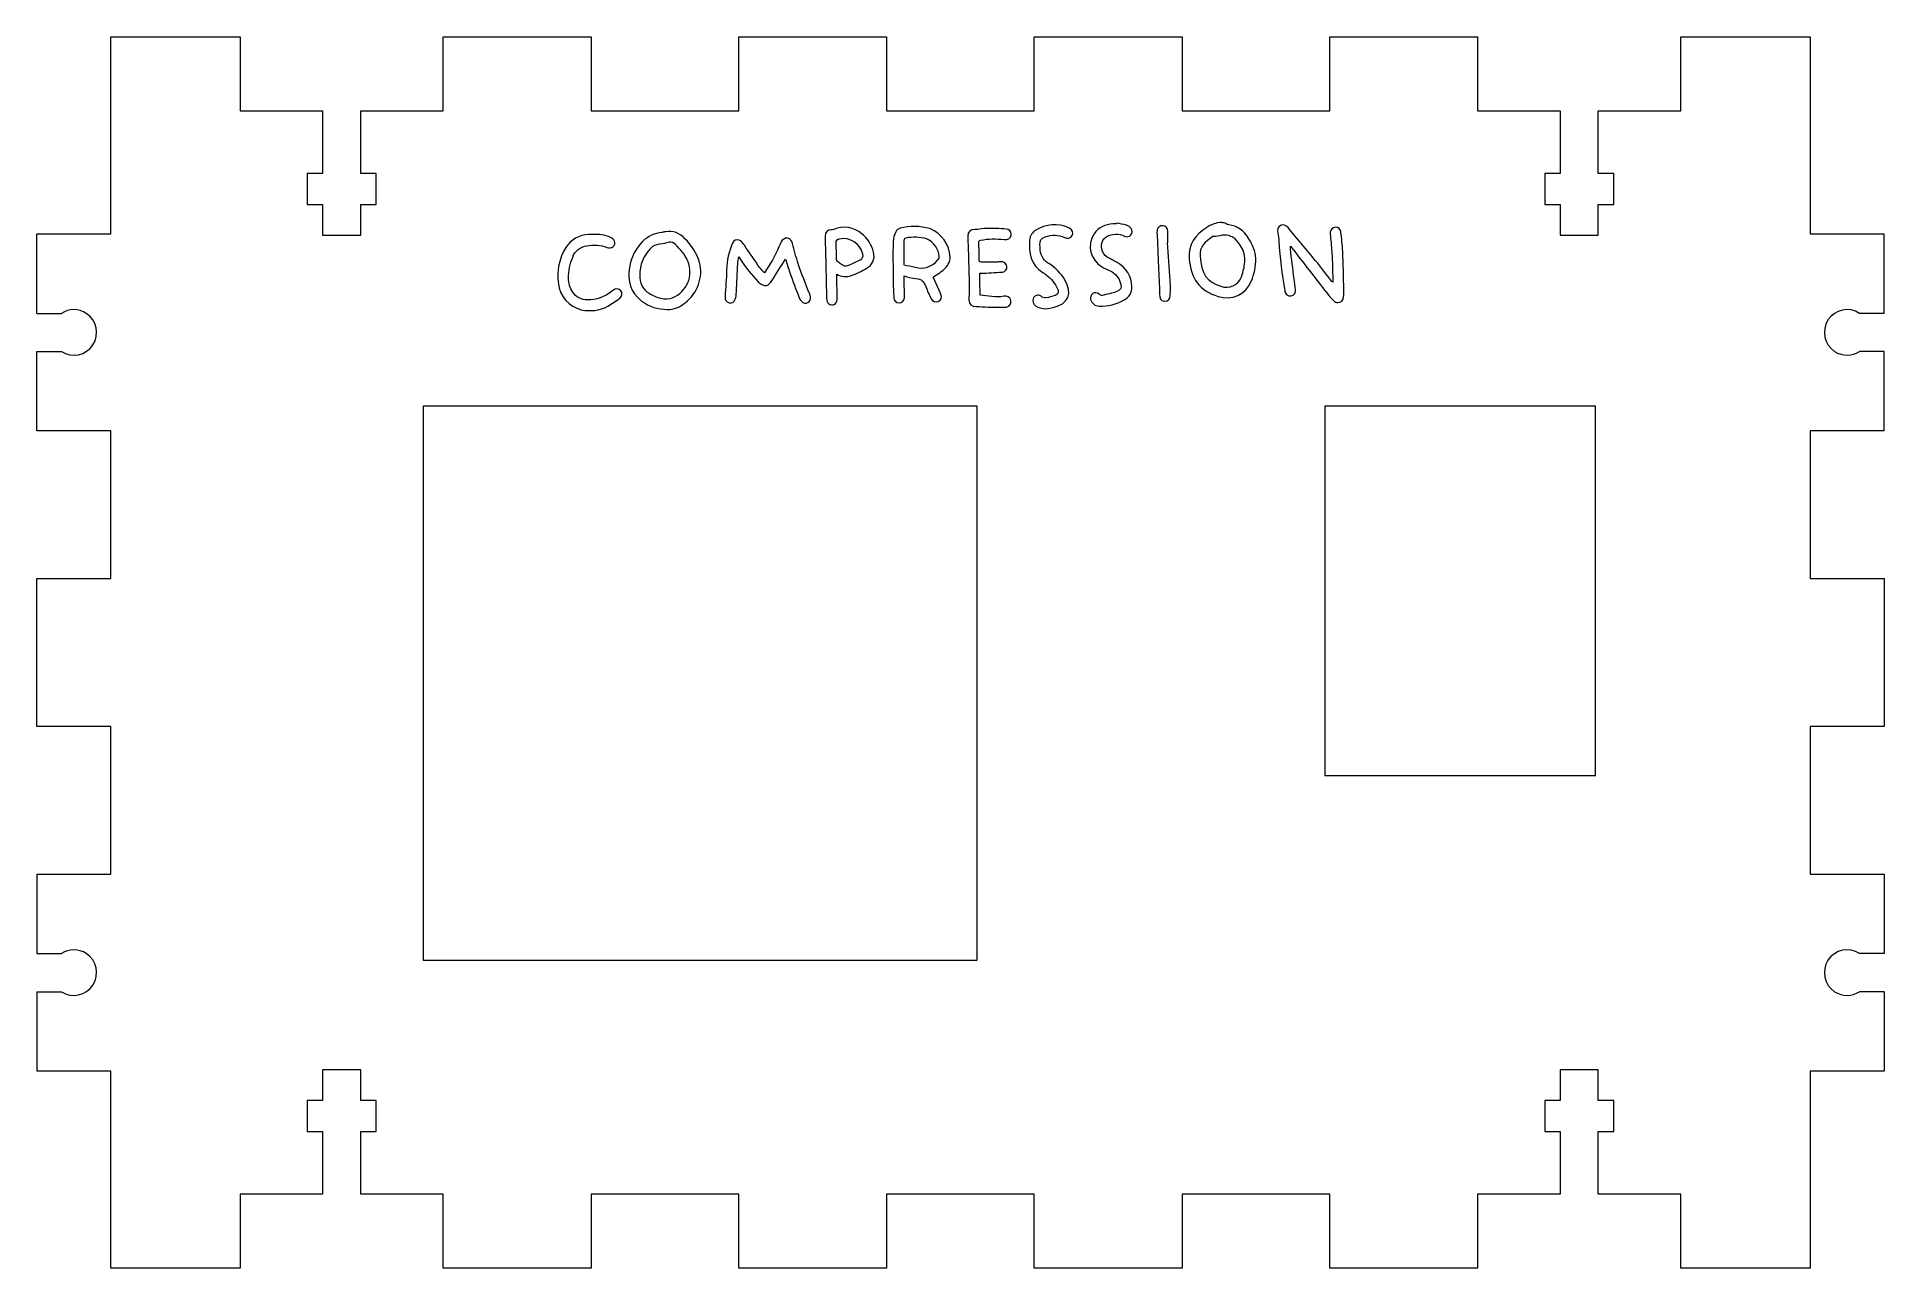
# Model space of a CAD drawing. Header units: inches. Extents: x 30 to 180, y 106 to 206.
import ezdxf

# ---------------------------------------------------------------- set-up
doc = ezdxf.new("R2010")
doc.units = ezdxf.units.IN
doc.header["$MEASUREMENT"] = 0

# ---------------------------------------------------------------- blocks, each defined once
blk = doc.blocks.new('block 2')
at = {"color": 7, "lineweight": 15, "true_color": 0xffffff}
blk.add_open_spline([(135.47, 186.12), (135.03, 186.69), (134.6, 187.26), (134.14, 187.81)], degree=3, dxfattribs=at)
blk = doc.blocks.new('block 3')
at = {"color": 7, "lineweight": 15, "true_color": 0xffffff}
blk.add_open_spline([(134.14, 187.81), (133.4, 188.71), (132.65, 189.61), (131.9, 190.5)], degree=3, dxfattribs=at)
blk = doc.blocks.new('block 4')
at = {"color": 7, "lineweight": 15, "true_color": 0xffffff}
blk.add_open_spline([(131.9, 190.5), (131.77, 190.71), (131.5, 190.78), (131.28, 190.67)], degree=3, dxfattribs=at)
blk = doc.blocks.new('block 5')
at = {"color": 7, "lineweight": 15, "true_color": 0xffffff}
blk.add_open_spline([(131.28, 190.67), (131.07, 190.57), (131.02, 190.37), (131.07, 190.06)], degree=3, dxfattribs=at)
blk = doc.blocks.new('block 6')
at = {"color": 7, "lineweight": 15, "true_color": 0xffffff}
blk.add_open_spline([(131.07, 190.06), (131.12, 189.84), (131.15, 189.62), (131.16, 189.39)], degree=3, dxfattribs=at)
blk = doc.blocks.new('block 7')
at = {"color": 7, "lineweight": 15, "true_color": 0xffffff}
blk.add_open_spline([(131.16, 189.39), (131.24, 188.05), (131.4, 186.7), (131.65, 185.38)], degree=3, dxfattribs=at)
blk = doc.blocks.new('block 8')
at = {"color": 7, "lineweight": 15, "true_color": 0xffffff}
blk.add_open_spline([(131.65, 185.38), (131.65, 185.37), (131.65, 185.35), (131.65, 185.34)], degree=3, dxfattribs=at)
blk = doc.blocks.new('block 9')
at = {"color": 7, "lineweight": 15, "true_color": 0xffffff}
blk.add_open_spline([(131.65, 185.34), (131.67, 185.1), (131.89, 184.93), (132.13, 184.95)], degree=3, dxfattribs=at)
blk = doc.blocks.new('block 10')
at = {"color": 7, "lineweight": 15, "true_color": 0xffffff}
blk.add_open_spline([(132.13, 184.95), (132.14, 184.95), (132.15, 184.95), (132.15, 184.96)], degree=3, dxfattribs=at)
blk = doc.blocks.new('block 11')
at = {"color": 7, "lineweight": 15, "true_color": 0xffffff}
blk.add_open_spline([(132.15, 184.96), (132.4, 185.01), (132.56, 185.25), (132.51, 185.49)], degree=3, dxfattribs=at)
blk = doc.blocks.new('block 12')
at = {"color": 7, "lineweight": 15, "true_color": 0xffffff}
blk.add_open_spline([(132.51, 185.49), (132.48, 185.77), (132.43, 186.05), (132.4, 186.33)], degree=3, dxfattribs=at)
blk = doc.blocks.new('block 13')
at = {"color": 7, "lineweight": 15, "true_color": 0xffffff}
blk.add_open_spline([(132.4, 186.33), (132.29, 187.15), (132.19, 187.97), (132.09, 188.8)], degree=3, dxfattribs=at)
blk = doc.blocks.new('block 14')
at = {"color": 7, "lineweight": 15, "true_color": 0xffffff}
blk.add_open_spline([(132.09, 188.8), (132.09, 188.87), (132.09, 188.93), (132.09, 189)], degree=3, dxfattribs=at)
blk = doc.blocks.new('block 15')
at = {"color": 7, "lineweight": 15, "true_color": 0xffffff}
blk.add_open_spline([(132.16, 188.92), (133.14, 187.67), (134.11, 186.41), (135.07, 185.17)], degree=3, dxfattribs=at)
blk = doc.blocks.new('block 16')
at = {"color": 7, "lineweight": 15, "true_color": 0xffffff}
blk.add_open_spline([(135.07, 185.17), (135.24, 184.95), (135.42, 184.74), (135.62, 184.56)], degree=3, dxfattribs=at)
blk = doc.blocks.new('block 17')
at = {"color": 7, "lineweight": 15, "true_color": 0xffffff}
blk.add_open_spline([(135.62, 184.56), (135.7, 184.47), (135.82, 184.42), (135.94, 184.41)], degree=3, dxfattribs=at)
blk = doc.blocks.new('block 18')
at = {"color": 7, "lineweight": 15, "true_color": 0xffffff}
blk.add_open_spline([(135.94, 184.41), (136.2, 184.41), (136.4, 184.61), (136.41, 184.87)], degree=3, dxfattribs=at)
blk = doc.blocks.new('block 19')
at = {"color": 7, "lineweight": 15, "true_color": 0xffffff}
blk.add_open_spline([(136.41, 184.87), (136.43, 185.06), (136.45, 185.25), (136.44, 185.44)], degree=3, dxfattribs=at)
blk = doc.blocks.new('block 20')
at = {"color": 7, "lineweight": 15, "true_color": 0xffffff}
blk.add_open_spline([(136.44, 185.44), (136.41, 186.48), (136.38, 187.51), (136.34, 188.57)], degree=3, dxfattribs=at)
blk = doc.blocks.new('block 21')
at = {"color": 7, "lineweight": 15, "true_color": 0xffffff}
blk.add_open_spline([(136.34, 188.57), (136.31, 189.08), (136.26, 189.62), (136.2, 190.14)], degree=3, dxfattribs=at)
blk = doc.blocks.new('block 22')
at = {"color": 7, "lineweight": 15, "true_color": 0xffffff}
blk.add_open_spline([(136.2, 190.14), (136.2, 190.19), (136.18, 190.24), (136.16, 190.28)], degree=3, dxfattribs=at)
blk = doc.blocks.new('block 23')
at = {"color": 7, "lineweight": 15, "true_color": 0xffffff}
blk.add_open_spline([(136.16, 190.28), (136.06, 190.5), (135.81, 190.59), (135.59, 190.49)], degree=3, dxfattribs=at)
blk = doc.blocks.new('block 24')
at = {"color": 7, "lineweight": 15, "true_color": 0xffffff}
blk.add_open_spline([(135.59, 190.49), (135.4, 190.4), (135.29, 190.18), (135.33, 189.97)], degree=3, dxfattribs=at)
blk = doc.blocks.new('block 25')
at = {"color": 7, "lineweight": 15, "true_color": 0xffffff}
blk.add_open_spline([(135.33, 189.97), (135.37, 189.51), (135.42, 189.03), (135.46, 188.56)], degree=3, dxfattribs=at)
blk = doc.blocks.new('block 26')
at = {"color": 7, "lineweight": 15, "true_color": 0xffffff}
blk.add_open_spline([(135.46, 188.56), (135.49, 188.08), (135.51, 187.6), (135.51, 187.12)], degree=3, dxfattribs=at)
blk = doc.blocks.new('block 27')
at = {"color": 7, "lineweight": 15, "true_color": 0xffffff}
blk.add_open_spline([(135.51, 187.12), (135.53, 186.77), (135.53, 186.42), (135.53, 186.07)], degree=3, dxfattribs=at)
blk = doc.blocks.new('block 28')
at = {"color": 7, "lineweight": 15, "true_color": 0xffffff}
blk.add_open_spline([(135.53, 186.07), (135.51, 186.08), (135.49, 186.1), (135.47, 186.12)], degree=3, dxfattribs=at)
blk = doc.blocks.new('block 29')
at = {"color": 7, "lineweight": 15, "true_color": 0xffffff}
blk.add_open_spline([(84.12, 187.68), (83.88, 188.41), (83.47, 189.06), (82.93, 189.6)], degree=3, dxfattribs=at)
blk = doc.blocks.new('block 30')
at = {"color": 7, "lineweight": 15, "true_color": 0xffffff}
blk.add_open_spline([(82.93, 189.6), (82.54, 190.06), (81.94, 190.27), (81.35, 190.16)], degree=3, dxfattribs=at)
blk = doc.blocks.new('block 31')
at = {"color": 7, "lineweight": 15, "true_color": 0xffffff}
blk.add_open_spline([(81.35, 190.16), (81.25, 190.15), (81.16, 190.14), (81.06, 190.12)], degree=3, dxfattribs=at)
blk = doc.blocks.new('block 32')
at = {"color": 7, "lineweight": 15, "true_color": 0xffffff}
blk.add_open_spline([(81.06, 190.12), (80.47, 190.05), (79.91, 189.79), (79.48, 189.38)], degree=3, dxfattribs=at)
blk = doc.blocks.new('block 33')
at = {"color": 7, "lineweight": 15, "true_color": 0xffffff}
blk.add_open_spline([(79.48, 189.38), (78.92, 188.8), (78.55, 188.06), (78.42, 187.26)], degree=3, dxfattribs=at)
blk = doc.blocks.new('block 34')
at = {"color": 7, "lineweight": 15, "true_color": 0xffffff}
blk.add_open_spline([(78.42, 187.26), (78.26, 186.18), (78.49, 185.25), (79.4, 184.54)], degree=3, dxfattribs=at)
blk = doc.blocks.new('block 35')
at = {"color": 7, "lineweight": 15, "true_color": 0xffffff}
blk.add_open_spline([(79.4, 184.54), (80, 184.09), (80.74, 183.85), (81.49, 183.86)], degree=3, dxfattribs=at)
blk = doc.blocks.new('block 36')
at = {"color": 7, "lineweight": 15, "true_color": 0xffffff}
blk.add_open_spline([(81.49, 183.86), (82.03, 183.85), (82.55, 184.04), (82.95, 184.4)], degree=3, dxfattribs=at)
blk = doc.blocks.new('block 37')
at = {"color": 7, "lineweight": 15, "true_color": 0xffffff}
blk.add_open_spline([(82.95, 184.4), (83.96, 185.17), (84.42, 186.46), (84.12, 187.68)], degree=3, dxfattribs=at)
blk = doc.blocks.new('block 38')
at = {"color": 7, "lineweight": 15, "true_color": 0xffffff}
blk.add_open_spline([(89.02, 187.24), (88.59, 187.84), (88.17, 188.46), (87.75, 189.07)], degree=3, dxfattribs=at)
blk = doc.blocks.new('block 39')
at = {"color": 7, "lineweight": 15, "true_color": 0xffffff}
blk.add_open_spline([(87.75, 189.07), (87.68, 189.18), (87.6, 189.28), (87.51, 189.37)], degree=3, dxfattribs=at)
blk = doc.blocks.new('block 40')
at = {"color": 7, "lineweight": 15, "true_color": 0xffffff}
blk.add_open_spline([(87.51, 189.37), (87.46, 189.43), (87.4, 189.46), (87.34, 189.49)], degree=3, dxfattribs=at)
blk = doc.blocks.new('block 41')
at = {"color": 7, "lineweight": 15, "true_color": 0xffffff}
blk.add_open_spline([(87.34, 189.49), (87.11, 189.57), (86.86, 189.45), (86.78, 189.23)], degree=3, dxfattribs=at)
blk = doc.blocks.new('block 42')
at = {"color": 7, "lineweight": 15, "true_color": 0xffffff}
blk.add_open_spline([(86.78, 189.23), (86.49, 188.56), (86.33, 187.84), (86.3, 187.11)], degree=3, dxfattribs=at)
blk = doc.blocks.new('block 43')
at = {"color": 7, "lineweight": 15, "true_color": 0xffffff}
blk.add_open_spline([(86.3, 187.11), (86.3, 186.37), (86.23, 185.62), (86.19, 184.88)], degree=3, dxfattribs=at)
blk = doc.blocks.new('block 44')
at = {"color": 7, "lineweight": 15, "true_color": 0xffffff}
blk.add_open_spline([(86.19, 184.88), (86.16, 184.66), (86.3, 184.46), (86.51, 184.39)], degree=3, dxfattribs=at)
blk = doc.blocks.new('block 45')
at = {"color": 7, "lineweight": 15, "true_color": 0xffffff}
blk.add_open_spline([(86.51, 184.39), (86.72, 184.34), (86.95, 184.46), (87.01, 184.68)], degree=3, dxfattribs=at)
blk = doc.blocks.new('block 46')
at = {"color": 7, "lineweight": 15, "true_color": 0xffffff}
blk.add_open_spline([(87.01, 184.68), (87.07, 184.87), (87.1, 185.07), (87.11, 185.28)], degree=3, dxfattribs=at)
blk = doc.blocks.new('block 47')
at = {"color": 7, "lineweight": 15, "true_color": 0xffffff}
blk.add_open_spline([(87.11, 185.28), (87.15, 186.03), (87.17, 186.79), (87.21, 187.55)], degree=3, dxfattribs=at)
blk = doc.blocks.new('block 48')
at = {"color": 7, "lineweight": 15, "true_color": 0xffffff}
blk.add_open_spline([(87.21, 187.55), (87.23, 187.74), (87.26, 187.94), (87.3, 188.13)], degree=3, dxfattribs=at)
blk = doc.blocks.new('block 49')
at = {"color": 7, "lineweight": 15, "true_color": 0xffffff}
blk.add_open_spline([(87.45, 187.91), (87.86, 187.25), (88.34, 186.65), (88.88, 186.1)], degree=3, dxfattribs=at)
blk = doc.blocks.new('block 50')
at = {"color": 7, "lineweight": 15, "true_color": 0xffffff}
blk.add_open_spline([(88.88, 186.1), (89.41, 185.63), (89.68, 185.7), (90.03, 186.26)], degree=3, dxfattribs=at)
blk = doc.blocks.new('block 51')
at = {"color": 7, "lineweight": 15, "true_color": 0xffffff}
blk.add_open_spline([(90.03, 186.26), (90.38, 186.82), (90.73, 187.37), (91.09, 187.94)], degree=3, dxfattribs=at)
blk = doc.blocks.new('block 52')
at = {"color": 7, "lineweight": 15, "true_color": 0xffffff}
blk.add_open_spline([(91.09, 187.94), (91.22, 187.56), (91.32, 187.21), (91.44, 186.86)], degree=3, dxfattribs=at)
blk = doc.blocks.new('block 53')
at = {"color": 7, "lineweight": 15, "true_color": 0xffffff}
blk.add_open_spline([(91.44, 186.86), (91.69, 186.17), (91.95, 185.48), (92.21, 184.79)], degree=3, dxfattribs=at)
blk = doc.blocks.new('block 54')
at = {"color": 7, "lineweight": 15, "true_color": 0xffffff}
blk.add_open_spline([(92.21, 184.79), (92.25, 184.69), (92.31, 184.6), (92.38, 184.52)], degree=3, dxfattribs=at)
blk = doc.blocks.new('block 55')
at = {"color": 7, "lineweight": 15, "true_color": 0xffffff}
blk.add_open_spline([(92.38, 184.52), (92.51, 184.36), (92.73, 184.32), (92.9, 184.42)], degree=3, dxfattribs=at)
blk = doc.blocks.new('block 56')
at = {"color": 7, "lineweight": 15, "true_color": 0xffffff}
blk.add_open_spline([(92.9, 184.42), (93.08, 184.51), (93.17, 184.71), (93.12, 184.9)], degree=3, dxfattribs=at)
blk = doc.blocks.new('block 57')
at = {"color": 7, "lineweight": 15, "true_color": 0xffffff}
blk.add_open_spline([(93.12, 184.9), (93.1, 184.99), (93.07, 185.07), (93.03, 185.16)], degree=3, dxfattribs=at)
blk = doc.blocks.new('block 58')
at = {"color": 7, "lineweight": 15, "true_color": 0xffffff}
blk.add_open_spline([(93.03, 185.16), (92.73, 185.95), (92.41, 186.74), (92.13, 187.55)], degree=3, dxfattribs=at)
blk = doc.blocks.new('block 59')
at = {"color": 7, "lineweight": 15, "true_color": 0xffffff}
blk.add_open_spline([(92.13, 187.55), (91.95, 188.09), (91.82, 188.66), (91.66, 189.22)], degree=3, dxfattribs=at)
blk = doc.blocks.new('block 60')
at = {"color": 7, "lineweight": 15, "true_color": 0xffffff}
blk.add_open_spline([(91.66, 189.22), (91.62, 189.43), (91.5, 189.6), (91.26, 189.64)], degree=3, dxfattribs=at)
blk = doc.blocks.new('block 61')
at = {"color": 7, "lineweight": 15, "true_color": 0xffffff}
blk.add_open_spline([(91.26, 189.64), (91.04, 189.67), (90.83, 189.54), (90.75, 189.34)], degree=3, dxfattribs=at)
blk = doc.blocks.new('block 62')
at = {"color": 7, "lineweight": 15, "true_color": 0xffffff}
blk.add_open_spline([(90.75, 189.34), (90.68, 189.22), (90.61, 189.09), (90.56, 188.95)], degree=3, dxfattribs=at)
blk = doc.blocks.new('block 63')
at = {"color": 7, "lineweight": 15, "true_color": 0xffffff}
blk.add_open_spline([(90.56, 188.95), (90.25, 188.21), (89.85, 187.5), (89.38, 186.84)], degree=3, dxfattribs=at)
blk = doc.blocks.new('block 64')
at = {"color": 7, "lineweight": 15, "true_color": 0xffffff}
blk.add_open_spline([(89.38, 186.84), (89.25, 186.96), (89.13, 187.1), (89.02, 187.24)], degree=3, dxfattribs=at)
blk = doc.blocks.new('block 65')
at = {"color": 7, "lineweight": 15, "true_color": 0xffffff}
blk.add_open_spline([(101.67, 186.36), (102.15, 186.36), (102.34, 186.1), (102.49, 185.71)], degree=3, dxfattribs=at)
blk = doc.blocks.new('block 66')
at = {"color": 7, "lineweight": 15, "true_color": 0xffffff}
blk.add_open_spline([(102.49, 185.71), (102.61, 185.37), (102.76, 185.04), (102.93, 184.72)], degree=3, dxfattribs=at)
blk = doc.blocks.new('block 67')
at = {"color": 7, "lineweight": 15, "true_color": 0xffffff}
blk.add_open_spline([(102.93, 184.72), (103.03, 184.5), (103.28, 184.41), (103.5, 184.5)], degree=3, dxfattribs=at)
blk = doc.blocks.new('block 68')
at = {"color": 7, "lineweight": 15, "true_color": 0xffffff}
blk.add_open_spline([(103.5, 184.5), (103.72, 184.6), (103.81, 184.86), (103.72, 185.07)], degree=3, dxfattribs=at)
blk = doc.blocks.new('block 69')
at = {"color": 7, "lineweight": 15, "true_color": 0xffffff}
blk.add_open_spline([(103.72, 185.07), (103.67, 185.2), (103.62, 185.32), (103.57, 185.43)], degree=3, dxfattribs=at)
blk = doc.blocks.new('block 70')
at = {"color": 7, "lineweight": 15, "true_color": 0xffffff}
blk.add_open_spline([(103.09, 186.49), (103.27, 186.62), (103.46, 186.72), (103.62, 186.84)], degree=3, dxfattribs=at)
blk = doc.blocks.new('block 71')
at = {"color": 7, "lineweight": 15, "true_color": 0xffffff}
blk.add_open_spline([(103.62, 186.84), (103.79, 186.96), (103.94, 187.1), (104.09, 187.24)], degree=3, dxfattribs=at)
blk = doc.blocks.new('block 72')
at = {"color": 7, "lineweight": 15, "true_color": 0xffffff}
blk.add_open_spline([(104.09, 187.24), (104.32, 187.46), (104.46, 187.77), (104.46, 188.1)], degree=3, dxfattribs=at)
blk = doc.blocks.new('block 73')
at = {"color": 7, "lineweight": 15, "true_color": 0xffffff}
blk.add_open_spline([(104.46, 188.1), (104.42, 189.13), (103.77, 190.04), (102.81, 190.42)], degree=3, dxfattribs=at)
blk = doc.blocks.new('block 74')
at = {"color": 7, "lineweight": 15, "true_color": 0xffffff}
blk.add_open_spline([(102.81, 190.42), (102.03, 190.65), (101.19, 190.66), (100.4, 190.45)], degree=3, dxfattribs=at)
blk = doc.blocks.new('block 75')
at = {"color": 7, "lineweight": 15, "true_color": 0xffffff}
blk.add_open_spline([(100.4, 190.45), (100.25, 190.41), (100.13, 190.31), (100.05, 190.17)], degree=3, dxfattribs=at)
blk = doc.blocks.new('block 76')
at = {"color": 7, "lineweight": 15, "true_color": 0xffffff}
blk.add_open_spline([(100.05, 190.17), (99.93, 189.92), (99.85, 189.65), (99.83, 189.37)], degree=3, dxfattribs=at)
blk = doc.blocks.new('block 77')
at = {"color": 7, "lineweight": 15, "true_color": 0xffffff}
blk.add_open_spline([(99.83, 189.37), (99.81, 188.33), (99.83, 187.3), (99.83, 186.24)], degree=3, dxfattribs=at)
blk = doc.blocks.new('block 78')
at = {"color": 7, "lineweight": 15, "true_color": 0xffffff}
blk.add_open_spline([(99.83, 186.24), (99.84, 185.76), (99.86, 185.28), (99.89, 184.81)], degree=3, dxfattribs=at)
blk = doc.blocks.new('block 79')
at = {"color": 7, "lineweight": 15, "true_color": 0xffffff}
blk.add_lwpolyline([(99.89, 184.81), (99.89, 184.81)], dxfattribs=at)
blk = doc.blocks.new('block 80')
at = {"color": 7, "lineweight": 15, "true_color": 0xffffff}
blk.add_open_spline([(99.89, 184.81), (99.89, 184.57), (100.09, 184.38), (100.33, 184.39)], degree=3, dxfattribs=at)
blk = doc.blocks.new('block 81')
at = {"color": 7, "lineweight": 15, "true_color": 0xffffff}
blk.add_open_spline([(100.33, 184.39), (100.57, 184.4), (100.75, 184.59), (100.75, 184.83)], degree=3, dxfattribs=at)
blk = doc.blocks.new('block 82')
at = {"color": 7, "lineweight": 15, "true_color": 0xffffff}
blk.add_open_spline([(100.75, 185.34), (100.73, 185.75), (100.73, 186.16), (100.73, 186.6)], degree=3, dxfattribs=at)
blk = doc.blocks.new('block 83')
at = {"color": 7, "lineweight": 15, "true_color": 0xffffff}
blk.add_open_spline([(100.73, 186.6), (101.03, 186.48), (101.35, 186.41), (101.67, 186.36)], degree=3, dxfattribs=at)
blk = doc.blocks.new('block 84')
at = {"color": 7, "lineweight": 15, "true_color": 0xffffff}
blk.add_open_spline([(127.1, 190.73), (127.02, 190.75), (126.95, 190.78), (126.88, 190.82)], degree=3, dxfattribs=at)
blk = doc.blocks.new('block 85')
at = {"color": 7, "lineweight": 15, "true_color": 0xffffff}
blk.add_open_spline([(126.88, 190.82), (126.76, 190.87), (126.64, 190.9), (126.52, 190.92)], degree=3, dxfattribs=at)
blk = doc.blocks.new('block 86')
at = {"color": 7, "lineweight": 15, "true_color": 0xffffff}
blk.add_open_spline([(126.52, 190.92), (126.07, 190.91), (125.64, 190.76), (125.27, 190.49)], degree=3, dxfattribs=at)
blk = doc.blocks.new('block 87')
at = {"color": 7, "lineweight": 15, "true_color": 0xffffff}
blk.add_open_spline([(125.27, 190.49), (124.36, 189.91), (123.81, 189.14), (123.88, 187.99)], degree=3, dxfattribs=at)
blk = doc.blocks.new('block 88')
at = {"color": 7, "lineweight": 15, "true_color": 0xffffff}
blk.add_open_spline([(123.88, 187.99), (123.98, 186.39), (124.75, 185.34), (126.22, 184.92)], degree=3, dxfattribs=at)
blk = doc.blocks.new('block 89')
at = {"color": 7, "lineweight": 15, "true_color": 0xffffff}
blk.add_open_spline([(126.22, 184.92), (127.3, 184.54), (128.49, 185.08), (128.92, 186.14)], degree=3, dxfattribs=at)
blk = doc.blocks.new('block 90')
at = {"color": 7, "lineweight": 15, "true_color": 0xffffff}
blk.add_open_spline([(128.92, 186.14), (129.17, 186.74), (129.29, 187.38), (129.28, 188.02)], degree=3, dxfattribs=at)
blk = doc.blocks.new('block 91')
at = {"color": 7, "lineweight": 15, "true_color": 0xffffff}
blk.add_open_spline([(129.28, 188.02), (129.3, 188.57), (128.99, 189.12), (128.67, 189.67)], degree=3, dxfattribs=at)
blk = doc.blocks.new('block 92')
at = {"color": 7, "lineweight": 15, "true_color": 0xffffff}
blk.add_open_spline([(128.67, 189.67), (128.34, 190.25), (127.76, 190.64), (127.1, 190.73)], degree=3, dxfattribs=at)
blk = doc.blocks.new('block 93')
at = {"color": 7, "lineweight": 15, "true_color": 0xffffff}
blk.add_open_spline([(106.97, 186.8), (107.54, 186.82), (108.11, 186.84), (108.68, 186.89)], degree=3, dxfattribs=at)
blk = doc.blocks.new('block 94')
at = {"color": 7, "lineweight": 15, "true_color": 0xffffff}
blk.add_open_spline([(108.68, 186.89), (108.69, 186.89), (108.7, 186.89), (108.71, 186.89)], degree=3, dxfattribs=at)
blk = doc.blocks.new('block 95')
at = {"color": 7, "lineweight": 15, "true_color": 0xffffff}
blk.add_open_spline([(108.71, 186.89), (108.94, 186.92), (109.1, 187.13), (109.07, 187.35)], degree=3, dxfattribs=at)
blk = doc.blocks.new('block 96')
at = {"color": 7, "lineweight": 15, "true_color": 0xffffff}
blk.add_open_spline([(109.07, 187.35), (109.04, 187.59), (108.82, 187.76), (108.58, 187.73)], degree=3, dxfattribs=at)
blk = doc.blocks.new('block 97')
at = {"color": 7, "lineweight": 15, "true_color": 0xffffff}
blk.add_open_spline([(108.58, 187.73), (108.48, 187.73), (108.37, 187.7), (108.26, 187.7)], degree=3, dxfattribs=at)
blk = doc.blocks.new('block 98')
at = {"color": 7, "lineweight": 15, "true_color": 0xffffff}
blk.add_open_spline([(106.98, 187.7), (106.86, 187.7), (106.82, 187.77), (106.82, 187.89)], degree=3, dxfattribs=at)
blk = doc.blocks.new('block 99')
at = {"color": 7, "lineweight": 15, "true_color": 0xffffff}
blk.add_open_spline([(106.82, 187.89), (106.82, 188.37), (106.81, 188.84), (106.79, 189.31)], degree=3, dxfattribs=at)
blk = doc.blocks.new('block 100')
at = {"color": 7, "lineweight": 15, "true_color": 0xffffff}
blk.add_open_spline([(106.79, 189.31), (106.78, 189.43), (106.82, 189.46), (106.93, 189.48)], degree=3, dxfattribs=at)
blk = doc.blocks.new('block 101')
at = {"color": 7, "lineweight": 15, "true_color": 0xffffff}
blk.add_open_spline([(106.93, 189.48), (107.56, 189.61), (108.21, 189.62), (108.85, 189.53)], degree=3, dxfattribs=at)
blk = doc.blocks.new('block 102')
at = {"color": 7, "lineweight": 15, "true_color": 0xffffff}
blk.add_open_spline([(108.85, 189.53), (109.16, 189.5), (109.39, 189.63), (109.43, 189.88)], degree=3, dxfattribs=at)
blk = doc.blocks.new('block 103')
at = {"color": 7, "lineweight": 15, "true_color": 0xffffff}
blk.add_open_spline([(109.43, 189.88), (109.43, 189.91), (109.43, 189.94), (109.43, 189.96)], degree=3, dxfattribs=at)
blk = doc.blocks.new('block 104')
at = {"color": 7, "lineweight": 15, "true_color": 0xffffff}
blk.add_open_spline([(109.43, 189.96), (109.43, 190.2), (109.24, 190.38), (109, 190.38)], degree=3, dxfattribs=at)
blk = doc.blocks.new('block 105')
at = {"color": 7, "lineweight": 15, "true_color": 0xffffff}
blk.add_open_spline([(109, 190.38), (108.5, 190.43), (107.98, 190.44), (107.47, 190.44)], degree=3, dxfattribs=at)
blk = doc.blocks.new('block 106')
at = {"color": 7, "lineweight": 15, "true_color": 0xffffff}
blk.add_open_spline([(107.47, 190.44), (107.15, 190.44), (106.82, 190.35), (106.5, 190.35)], degree=3, dxfattribs=at)
blk = doc.blocks.new('block 107')
at = {"color": 7, "lineweight": 15, "true_color": 0xffffff}
blk.add_open_spline([(106.5, 190.35), (106.1, 190.34), (105.9, 190.2), (105.9, 189.8)], degree=3, dxfattribs=at)
blk = doc.blocks.new('block 108')
at = {"color": 7, "lineweight": 15, "true_color": 0xffffff}
blk.add_open_spline([(105.9, 189.8), (105.91, 189.17), (105.95, 188.55), (105.95, 187.93)], degree=3, dxfattribs=at)
blk = doc.blocks.new('block 109')
at = {"color": 7, "lineweight": 15, "true_color": 0xffffff}
blk.add_open_spline([(105.95, 187.93), (105.97, 187.13), (106.01, 186.32), (106.01, 185.52)], degree=3, dxfattribs=at)
blk = doc.blocks.new('block 110')
at = {"color": 7, "lineweight": 15, "true_color": 0xffffff}
blk.add_open_spline([(106.01, 185.52), (106.02, 185.22), (105.98, 184.92), (105.98, 184.62)], degree=3, dxfattribs=at)
blk = doc.blocks.new('block 111')
at = {"color": 7, "lineweight": 15, "true_color": 0xffffff}
blk.add_open_spline([(105.98, 184.62), (106, 184.26), (106.22, 184.09), (106.56, 184.09)], degree=3, dxfattribs=at)
blk = doc.blocks.new('block 112')
at = {"color": 7, "lineweight": 15, "true_color": 0xffffff}
blk.add_open_spline([(106.56, 184.09), (106.89, 184.09), (107.22, 184.05), (107.55, 184.05)], degree=3, dxfattribs=at)
blk = doc.blocks.new('block 113')
at = {"color": 7, "lineweight": 15, "true_color": 0xffffff}
blk.add_open_spline([(107.55, 184.05), (108.04, 184.05), (108.52, 184.01), (109, 184.05)], degree=3, dxfattribs=at)
blk = doc.blocks.new('block 114')
at = {"color": 7, "lineweight": 15, "true_color": 0xffffff}
blk.add_open_spline([(109, 184.05), (109.03, 184.05), (109.06, 184.05), (109.09, 184.06)], degree=3, dxfattribs=at)
blk = doc.blocks.new('block 115')
at = {"color": 7, "lineweight": 15, "true_color": 0xffffff}
blk.add_open_spline([(109.09, 184.06), (109.31, 184.12), (109.45, 184.35), (109.39, 184.57)], degree=3, dxfattribs=at)
blk = doc.blocks.new('block 116')
at = {"color": 7, "lineweight": 15, "true_color": 0xffffff}
blk.add_open_spline([(109.39, 184.57), (109.39, 184.58), (109.38, 184.59), (109.38, 184.6)], degree=3, dxfattribs=at)
blk = doc.blocks.new('block 117')
at = {"color": 7, "lineweight": 15, "true_color": 0xffffff}
blk.add_open_spline([(109.38, 184.6), (109.32, 184.85), (109.07, 184.99), (108.82, 184.93)], degree=3, dxfattribs=at)
blk = doc.blocks.new('block 118')
at = {"color": 7, "lineweight": 15, "true_color": 0xffffff}
blk.add_open_spline([(108.82, 184.93), (108.16, 184.79), (107.52, 184.96), (106.9, 185.01)], degree=3, dxfattribs=at)
blk = doc.blocks.new('block 119')
at = {"color": 7, "lineweight": 15, "true_color": 0xffffff}
blk.add_open_spline([(106.9, 185.01), (106.89, 185.62), (106.87, 186.21), (106.87, 186.81)], degree=3, dxfattribs=at)
blk = doc.blocks.new('block 120')
at = {"color": 7, "lineweight": 15, "true_color": 0xffffff}
blk.add_open_spline([(97.64, 187.17), (98.14, 187.42), (98.39, 187.98), (98.24, 188.51)], degree=3, dxfattribs=at)
blk = doc.blocks.new('block 121')
at = {"color": 7, "lineweight": 15, "true_color": 0xffffff}
blk.add_open_spline([(98.24, 188.51), (98.11, 189.1), (97.77, 189.63), (97.29, 190)], degree=3, dxfattribs=at)
blk = doc.blocks.new('block 122')
at = {"color": 7, "lineweight": 15, "true_color": 0xffffff}
blk.add_open_spline([(97.29, 190), (96.67, 190.55), (95.77, 190.69), (95.01, 190.35)], degree=3, dxfattribs=at)
blk = doc.blocks.new('block 123')
at = {"color": 7, "lineweight": 15, "true_color": 0xffffff}
blk.add_open_spline([(95.01, 190.35), (94.95, 190.33), (94.89, 190.32), (94.83, 190.32)], degree=3, dxfattribs=at)
blk = doc.blocks.new('block 124')
at = {"color": 7, "lineweight": 15, "true_color": 0xffffff}
blk.add_open_spline([(94.83, 190.32), (94.48, 190.33), (94.31, 190.15), (94.31, 189.8)], degree=3, dxfattribs=at)
blk = doc.blocks.new('block 125')
at = {"color": 7, "lineweight": 15, "true_color": 0xffffff}
blk.add_open_spline([(94.31, 189.8), (94.35, 188.12), (94.39, 186.43), (94.43, 184.74)], degree=3, dxfattribs=at)
blk = doc.blocks.new('block 126')
at = {"color": 7, "lineweight": 15, "true_color": 0xffffff}
blk.add_open_spline([(94.43, 184.74), (94.43, 184.66), (94.45, 184.58), (94.47, 184.5)], degree=3, dxfattribs=at)
blk = doc.blocks.new('block 127')
at = {"color": 7, "lineweight": 15, "true_color": 0xffffff}
blk.add_open_spline([(94.47, 184.5), (94.52, 184.34), (94.66, 184.23), (94.82, 184.22)], degree=3, dxfattribs=at)
blk = doc.blocks.new('block 128')
at = {"color": 7, "lineweight": 15, "true_color": 0xffffff}
blk.add_open_spline([(94.82, 184.22), (94.99, 184.19), (95.15, 184.28), (95.22, 184.43)], degree=3, dxfattribs=at)
blk = doc.blocks.new('block 129')
at = {"color": 7, "lineweight": 15, "true_color": 0xffffff}
blk.add_open_spline([(95.22, 184.43), (95.27, 184.56), (95.3, 184.71), (95.29, 184.86)], degree=3, dxfattribs=at)
blk = doc.blocks.new('block 130')
at = {"color": 7, "lineweight": 15, "true_color": 0xffffff}
blk.add_open_spline([(95.29, 184.86), (95.29, 185.47), (95.26, 186.09), (95.26, 186.73)], degree=3, dxfattribs=at)
blk = doc.blocks.new('block 131')
at = {"color": 7, "lineweight": 15, "true_color": 0xffffff}
blk.add_open_spline([(95.26, 186.73), (95.62, 186.5), (96.05, 186.46), (96.44, 186.61)], degree=3, dxfattribs=at)
blk = doc.blocks.new('block 132')
at = {"color": 7, "lineweight": 15, "true_color": 0xffffff}
blk.add_open_spline([(96.44, 186.61), (96.86, 186.76), (97.26, 186.95), (97.64, 187.17)], degree=3, dxfattribs=at)
blk = doc.blocks.new('block 133')
at = {"color": 7, "lineweight": 15, "true_color": 0xffffff}
blk.add_open_spline([(73.26, 188.89), (72.72, 188.01), (72.5, 186.97), (72.65, 185.95)], degree=3, dxfattribs=at)
blk = doc.blocks.new('block 134')
at = {"color": 7, "lineweight": 15, "true_color": 0xffffff}
blk.add_open_spline([(72.65, 185.95), (72.77, 184.92), (73.51, 184.07), (74.51, 183.83)], degree=3, dxfattribs=at)
blk = doc.blocks.new('block 135')
at = {"color": 7, "lineweight": 15, "true_color": 0xffffff}
blk.add_open_spline([(74.51, 183.83), (75.24, 183.67), (76, 183.77), (76.66, 184.12)], degree=3, dxfattribs=at)
blk = doc.blocks.new('block 136')
at = {"color": 7, "lineweight": 15, "true_color": 0xffffff}
blk.add_open_spline([(76.66, 184.12), (77.01, 184.32), (77.35, 184.54), (77.66, 184.79)], degree=3, dxfattribs=at)
blk = doc.blocks.new('block 137')
at = {"color": 7, "lineweight": 15, "true_color": 0xffffff}
blk.add_open_spline([(77.66, 184.79), (77.67, 184.79), (77.67, 184.8), (77.68, 184.8), (77.85, 184.95), (77.86, 185.21), (77.71, 185.38)], degree=3, knots=[0, 0, 0, 0, 1, 1, 1, 2, 2, 2, 2], dxfattribs=at)
blk = doc.blocks.new('block 138')
at = {"color": 7, "lineweight": 15, "true_color": 0xffffff}
blk.add_open_spline([(77.71, 185.38), (77.56, 185.55), (77.3, 185.57), (77.12, 185.43)], degree=3, dxfattribs=at)
blk = doc.blocks.new('block 139')
at = {"color": 7, "lineweight": 15, "true_color": 0xffffff}
blk.add_open_spline([(77.12, 185.43), (77.06, 185.4), (77.01, 185.35), (76.95, 185.31)], degree=3, dxfattribs=at)
blk = doc.blocks.new('block 140')
at = {"color": 7, "lineweight": 15, "true_color": 0xffffff}
blk.add_open_spline([(76.95, 185.31), (76.41, 184.86), (75.71, 184.62), (75, 184.64)], degree=3, dxfattribs=at)
blk = doc.blocks.new('block 141')
at = {"color": 7, "lineweight": 15, "true_color": 0xffffff}
blk.add_open_spline([(75, 184.64), (74.53, 184.63), (74.08, 184.87), (73.81, 185.27)], degree=3, dxfattribs=at)
blk = doc.blocks.new('block 142')
at = {"color": 7, "lineweight": 15, "true_color": 0xffffff}
blk.add_open_spline([(73.81, 185.27), (73.59, 185.61), (73.47, 186), (73.46, 186.4)], degree=3, dxfattribs=at)
blk = doc.blocks.new('block 143')
at = {"color": 7, "lineweight": 15, "true_color": 0xffffff}
blk.add_open_spline([(73.46, 186.4), (73.47, 186.99), (73.59, 187.56), (73.81, 188.1)], degree=3, dxfattribs=at)
blk = doc.blocks.new('block 144')
at = {"color": 7, "lineweight": 15, "true_color": 0xffffff}
blk.add_open_spline([(73.81, 188.1), (73.99, 188.6), (74.44, 188.96), (74.96, 189.03)], degree=3, dxfattribs=at)
blk = doc.blocks.new('block 145')
at = {"color": 7, "lineweight": 15, "true_color": 0xffffff}
blk.add_open_spline([(74.96, 189.03), (75.51, 189.14), (76.07, 189.1), (76.59, 188.9)], degree=3, dxfattribs=at)
blk = doc.blocks.new('block 146')
at = {"color": 7, "lineweight": 15, "true_color": 0xffffff}
blk.add_open_spline([(76.59, 188.9), (76.76, 188.81), (76.97, 188.84), (77.11, 188.97)], degree=3, dxfattribs=at)
blk = doc.blocks.new('block 147')
at = {"color": 7, "lineweight": 15, "true_color": 0xffffff}
blk.add_open_spline([(77.11, 188.97), (77.24, 189.07), (77.28, 189.25), (77.21, 189.4)], degree=3, dxfattribs=at)
blk = doc.blocks.new('block 148')
at = {"color": 7, "lineweight": 15, "true_color": 0xffffff}
blk.add_open_spline([(77.21, 189.4), (77.13, 189.54), (77.02, 189.65), (76.88, 189.71)], degree=3, dxfattribs=at)
blk = doc.blocks.new('block 149')
at = {"color": 7, "lineweight": 15, "true_color": 0xffffff}
blk.add_open_spline([(76.88, 189.71), (76.42, 189.9), (75.92, 189.98), (75.42, 189.94)], degree=3, dxfattribs=at)
blk = doc.blocks.new('block 150')
at = {"color": 7, "lineweight": 15, "true_color": 0xffffff}
blk.add_open_spline([(75.42, 189.94), (75.31, 189.95), (75.21, 189.95), (75.1, 189.95)], degree=3, dxfattribs=at)
blk = doc.blocks.new('block 151')
at = {"color": 7, "lineweight": 15, "true_color": 0xffffff}
blk.add_open_spline([(75.1, 189.95), (74.35, 189.91), (73.67, 189.52), (73.26, 188.89)], degree=3, dxfattribs=at)
blk = doc.blocks.new('block 152')
at = {"color": 7, "lineweight": 15, "true_color": 0xffffff}
blk.add_open_spline([(122.13, 190.21), (122.14, 190.44), (121.96, 190.64), (121.73, 190.65)], degree=3, dxfattribs=at)
blk = doc.blocks.new('block 153')
at = {"color": 7, "lineweight": 15, "true_color": 0xffffff}
blk.add_open_spline([(121.73, 190.65), (121.52, 190.67), (121.32, 190.53), (121.28, 190.32)], degree=3, dxfattribs=at)
blk = doc.blocks.new('block 154')
at = {"color": 7, "lineweight": 15, "true_color": 0xffffff}
blk.add_open_spline([(121.28, 190.32), (121.27, 190.26), (121.26, 190.2), (121.26, 190.14)], degree=3, dxfattribs=at)
blk = doc.blocks.new('block 155')
at = {"color": 7, "lineweight": 15, "true_color": 0xffffff}
blk.add_open_spline([(121.26, 190.14), (121.3, 189.21), (121.34, 188.28), (121.38, 187.36)], degree=3, dxfattribs=at)
blk = doc.blocks.new('block 156')
at = {"color": 7, "lineweight": 15, "true_color": 0xffffff}
blk.add_open_spline([(121.38, 187.36), (121.41, 186.6), (121.46, 185.85), (121.46, 185.09)], degree=3, dxfattribs=at)
blk = doc.blocks.new('block 157')
at = {"color": 7, "lineweight": 15, "true_color": 0xffffff}
blk.add_open_spline([(121.46, 185.09), (121.46, 184.78), (121.58, 184.56), (121.83, 184.52)], degree=3, dxfattribs=at)
blk = doc.blocks.new('block 158')
at = {"color": 7, "lineweight": 15, "true_color": 0xffffff}
blk.add_open_spline([(121.83, 184.52), (121.86, 184.52), (121.88, 184.52), (121.9, 184.52)], degree=3, dxfattribs=at)
blk = doc.blocks.new('block 159')
at = {"color": 7, "lineweight": 15, "true_color": 0xffffff}
blk.add_open_spline([(121.9, 184.52), (122.15, 184.53), (122.34, 184.73), (122.33, 184.97)], degree=3, dxfattribs=at)
blk = doc.blocks.new('block 160')
at = {"color": 7, "lineweight": 15, "true_color": 0xffffff}
blk.add_open_spline([(122.33, 184.97), (122.36, 185.38), (122.36, 185.79), (122.33, 186.2)], degree=3, dxfattribs=at)
blk = doc.blocks.new('block 161')
at = {"color": 7, "lineweight": 15, "true_color": 0xffffff}
blk.add_open_spline([(122.33, 186.2), (122.27, 187.23), (122.19, 188.27), (122.12, 189.3)], degree=3, dxfattribs=at)
blk = doc.blocks.new('block 162')
at = {"color": 7, "lineweight": 15, "true_color": 0xffffff}
blk.add_open_spline([(113.78, 186.25), (113.47, 186.78), (113.04, 187.23), (112.52, 187.55)], degree=3, dxfattribs=at)
blk = doc.blocks.new('block 163')
at = {"color": 7, "lineweight": 15, "true_color": 0xffffff}
blk.add_open_spline([(112.52, 187.55), (112.11, 187.77), (111.83, 188.18), (111.78, 188.64)], degree=3, dxfattribs=at)
blk = doc.blocks.new('block 164')
at = {"color": 7, "lineweight": 15, "true_color": 0xffffff}
blk.add_open_spline([(111.78, 188.64), (111.76, 188.79), (111.76, 188.94), (111.76, 189.09), (111.76, 189.51), (111.81, 189.59), (112.19, 189.75)], degree=3, knots=[0, 0, 0, 0, 1, 1, 1, 2, 2, 2, 2], dxfattribs=at)
blk = doc.blocks.new('block 165')
at = {"color": 7, "lineweight": 15, "true_color": 0xffffff}
blk.add_open_spline([(112.19, 189.75), (112.7, 189.95), (113.27, 189.93), (113.76, 189.7)], degree=3, dxfattribs=at)
blk = doc.blocks.new('block 166')
at = {"color": 7, "lineweight": 15, "true_color": 0xffffff}
blk.add_open_spline([(113.76, 189.7), (113.77, 189.69), (113.77, 189.69), (113.77, 189.69), (113.99, 189.57), (114.26, 189.65), (114.38, 189.86)], degree=3, knots=[0, 0, 0, 0, 1, 1, 1, 2, 2, 2, 2], dxfattribs=at)
blk = doc.blocks.new('block 167')
at = {"color": 7, "lineweight": 15, "true_color": 0xffffff}
blk.add_open_spline([(114.38, 189.86), (114.48, 190.08), (114.39, 190.33), (114.18, 190.44)], degree=3, dxfattribs=at)
blk = doc.blocks.new('block 168')
at = {"color": 7, "lineweight": 15, "true_color": 0xffffff}
blk.add_open_spline([(114.18, 190.44), (114.15, 190.46), (114.12, 190.47), (114.09, 190.49)], degree=3, dxfattribs=at)
blk = doc.blocks.new('block 169')
at = {"color": 7, "lineweight": 15, "true_color": 0xffffff}
blk.add_open_spline([(114.09, 190.49), (113.22, 190.88), (112.22, 190.81), (111.42, 190.3)], degree=3, dxfattribs=at)
blk = doc.blocks.new('block 170')
at = {"color": 7, "lineweight": 15, "true_color": 0xffffff}
blk.add_open_spline([(111.42, 190.3), (111.14, 190.13), (110.95, 189.84), (110.92, 189.51)], degree=3, dxfattribs=at)
blk = doc.blocks.new('block 171')
at = {"color": 7, "lineweight": 15, "true_color": 0xffffff}
blk.add_open_spline([(110.92, 189.51), (110.82, 188.45), (111, 187.47), (112.02, 186.84)], degree=3, dxfattribs=at)
blk = doc.blocks.new('block 172')
at = {"color": 7, "lineweight": 15, "true_color": 0xffffff}
blk.add_open_spline([(112.02, 186.84), (112.11, 186.78), (112.2, 186.72), (112.29, 186.65)], degree=3, dxfattribs=at)
blk = doc.blocks.new('block 173')
at = {"color": 7, "lineweight": 15, "true_color": 0xffffff}
blk.add_open_spline([(112.29, 186.65), (112.68, 186.36), (112.98, 185.97), (113.18, 185.53)], degree=3, dxfattribs=at)
blk = doc.blocks.new('block 174')
at = {"color": 7, "lineweight": 15, "true_color": 0xffffff}
blk.add_open_spline([(113.18, 185.53), (113.21, 185.5), (113.22, 185.46), (113.23, 185.43), (113.29, 185.24), (113.18, 185.05), (112.99, 184.99)], degree=3, knots=[0, 0, 0, 0, 1, 1, 1, 2, 2, 2, 2], dxfattribs=at)
blk = doc.blocks.new('block 175')
at = {"color": 7, "lineweight": 15, "true_color": 0xffffff}
blk.add_open_spline([(112.99, 184.99), (112.75, 184.9), (112.5, 184.84), (112.25, 184.81)], degree=3, dxfattribs=at)
blk = doc.blocks.new('block 176')
at = {"color": 7, "lineweight": 15, "true_color": 0xffffff}
blk.add_open_spline([(112.25, 184.81), (112.1, 184.78), (111.96, 184.82), (111.85, 184.93)], degree=3, dxfattribs=at)
blk = doc.blocks.new('block 177')
at = {"color": 7, "lineweight": 15, "true_color": 0xffffff}
blk.add_open_spline([(111.85, 184.93), (111.74, 185.04), (111.55, 185.06), (111.41, 184.97)], degree=3, dxfattribs=at)
blk = doc.blocks.new('block 178')
at = {"color": 7, "lineweight": 15, "true_color": 0xffffff}
blk.add_open_spline([(111.41, 184.97), (111.27, 184.9), (111.18, 184.75), (111.18, 184.59)], degree=3, dxfattribs=at)
blk = doc.blocks.new('block 179')
at = {"color": 7, "lineweight": 15, "true_color": 0xffffff}
blk.add_open_spline([(111.18, 184.59), (111.17, 184.34), (111.34, 184.11), (111.58, 184.03)], degree=3, dxfattribs=at)
blk = doc.blocks.new('block 180')
at = {"color": 7, "lineweight": 15, "true_color": 0xffffff}
blk.add_open_spline([(111.58, 184.03), (111.79, 183.98), (112, 183.95), (112.21, 183.92)], degree=3, dxfattribs=at)
blk = doc.blocks.new('block 181')
at = {"color": 7, "lineweight": 15, "true_color": 0xffffff}
blk.add_open_spline([(112.21, 183.92), (112.46, 183.95), (112.65, 183.97), (112.83, 184.01)], degree=3, dxfattribs=at)
blk = doc.blocks.new('block 182')
at = {"color": 7, "lineweight": 15, "true_color": 0xffffff}
blk.add_open_spline([(112.83, 184.01), (114.05, 184.27), (114.44, 185.19), (113.78, 186.25)], degree=3, dxfattribs=at)
blk = doc.blocks.new('block 183')
at = {"color": 7, "lineweight": 15, "true_color": 0xffffff}
blk.add_open_spline([(117.96, 190.81), (117.87, 190.82), (117.77, 190.82), (117.68, 190.81)], degree=3, dxfattribs=at)
blk = doc.blocks.new('block 184')
at = {"color": 7, "lineweight": 15, "true_color": 0xffffff}
blk.add_open_spline([(117.68, 190.81), (117.07, 190.73), (116.51, 190.55), (116.16, 190)], degree=3, dxfattribs=at)
blk = doc.blocks.new('block 185')
at = {"color": 7, "lineweight": 15, "true_color": 0xffffff}
blk.add_open_spline([(116.16, 190), (116.15, 189.98), (116.13, 189.96), (116.12, 189.94)], degree=3, dxfattribs=at)
blk = doc.blocks.new('block 186')
at = {"color": 7, "lineweight": 15, "true_color": 0xffffff}
blk.add_open_spline([(116.12, 189.94), (115.58, 189.04), (115.86, 187.88), (116.75, 187.34)], degree=3, dxfattribs=at)
blk = doc.blocks.new('block 187')
at = {"color": 7, "lineweight": 15, "true_color": 0xffffff}
blk.add_open_spline([(116.75, 187.34), (116.98, 187.21), (117.22, 187.09), (117.46, 186.99)], degree=3, dxfattribs=at)
blk = doc.blocks.new('block 188')
at = {"color": 7, "lineweight": 15, "true_color": 0xffffff}
blk.add_open_spline([(117.46, 186.99), (117.88, 186.79), (118.19, 186.41), (118.3, 185.96)], degree=3, dxfattribs=at)
blk = doc.blocks.new('block 189')
at = {"color": 7, "lineweight": 15, "true_color": 0xffffff}
blk.add_open_spline([(118.3, 185.96), (118.4, 185.62), (118.33, 185.42), (118, 185.31)], degree=3, dxfattribs=at)
blk = doc.blocks.new('block 190')
at = {"color": 7, "lineweight": 15, "true_color": 0xffffff}
blk.add_open_spline([(118, 185.31), (117.61, 185.18), (117.2, 185.07), (116.8, 185)], degree=3, dxfattribs=at)
blk = doc.blocks.new('block 191')
at = {"color": 7, "lineweight": 15, "true_color": 0xffffff}
blk.add_open_spline([(116.8, 185), (116.73, 184.98), (116.63, 185.05), (116.56, 185.11)], degree=3, dxfattribs=at)
blk = doc.blocks.new('block 192')
at = {"color": 7, "lineweight": 15, "true_color": 0xffffff}
blk.add_open_spline([(116.56, 185.11), (116.41, 185.23), (116.2, 185.24), (116.04, 185.14)], degree=3, dxfattribs=at)
blk = doc.blocks.new('block 193')
at = {"color": 7, "lineweight": 15, "true_color": 0xffffff}
blk.add_open_spline([(116.04, 185.14), (115.89, 185.04), (115.82, 184.85), (115.87, 184.67)], degree=3, dxfattribs=at)
blk = doc.blocks.new('block 194')
at = {"color": 7, "lineweight": 15, "true_color": 0xffffff}
blk.add_open_spline([(115.87, 184.67), (115.95, 184.35), (116.24, 184.12), (116.57, 184.13)], degree=3, dxfattribs=at)
blk = doc.blocks.new('block 195')
at = {"color": 7, "lineweight": 15, "true_color": 0xffffff}
blk.add_open_spline([(116.57, 184.13), (117.28, 184.1), (117.98, 184.27), (118.6, 184.63)], degree=3, dxfattribs=at)
blk = doc.blocks.new('block 196')
at = {"color": 7, "lineweight": 15, "true_color": 0xffffff}
blk.add_open_spline([(118.6, 184.63), (119, 184.83), (119.25, 185.25), (119.22, 185.71)], degree=3, dxfattribs=at)
blk = doc.blocks.new('block 197')
at = {"color": 7, "lineweight": 15, "true_color": 0xffffff}
blk.add_open_spline([(119.22, 185.71), (119.2, 186.53), (118.74, 187.28), (118.02, 187.68)], degree=3, dxfattribs=at)
blk = doc.blocks.new('block 198')
at = {"color": 7, "lineweight": 15, "true_color": 0xffffff}
blk.add_open_spline([(118.02, 187.68), (117.76, 187.83), (117.48, 187.95), (117.22, 188.1)], degree=3, dxfattribs=at)
blk = doc.blocks.new('block 199')
at = {"color": 7, "lineweight": 15, "true_color": 0xffffff}
blk.add_open_spline([(117.22, 188.1), (116.76, 188.41), (116.62, 189.03), (116.9, 189.51)], degree=3, dxfattribs=at)
blk = doc.blocks.new('block 200')
at = {"color": 7, "lineweight": 15, "true_color": 0xffffff}
blk.add_open_spline([(116.9, 189.51), (116.96, 189.62), (117.06, 189.71), (117.18, 189.77)], degree=3, dxfattribs=at)
blk = doc.blocks.new('block 201')
at = {"color": 7, "lineweight": 15, "true_color": 0xffffff}
blk.add_open_spline([(117.18, 189.77), (117.63, 190.02), (118.17, 190.04), (118.63, 189.81)], degree=3, dxfattribs=at)
blk = doc.blocks.new('block 202')
at = {"color": 7, "lineweight": 15, "true_color": 0xffffff}
blk.add_open_spline([(118.63, 189.81), (118.8, 189.72), (119.01, 189.76), (119.14, 189.91)], degree=3, dxfattribs=at)
blk = doc.blocks.new('block 203')
at = {"color": 7, "lineweight": 15, "true_color": 0xffffff}
blk.add_open_spline([(119.14, 189.91), (119.27, 190.05), (119.28, 190.26), (119.16, 190.42)], degree=3, dxfattribs=at)
blk = doc.blocks.new('block 204')
at = {"color": 7, "lineweight": 15, "true_color": 0xffffff}
blk.add_open_spline([(119.16, 190.42), (119.06, 190.55), (118.93, 190.65), (118.78, 190.7)], degree=3, dxfattribs=at)
blk = doc.blocks.new('block 205')
at = {"color": 7, "lineweight": 15, "true_color": 0xffffff}
blk.add_open_spline([(118.78, 190.7), (118.52, 190.77), (118.25, 190.82), (117.98, 190.86)], degree=3, dxfattribs=at)
blk = doc.blocks.new('block 206')
at = {"color": 7, "lineweight": 15, "true_color": 0xffffff}
blk.add_open_spline([(124.78, 188.18), (124.81, 186.81), (125.33, 186.06), (126.45, 185.75)], degree=3, dxfattribs=at)
blk = doc.blocks.new('block 207')
at = {"color": 7, "lineweight": 15, "true_color": 0xffffff}
blk.add_open_spline([(126.45, 185.75), (127.11, 185.49), (127.85, 185.82), (128.1, 186.47)], degree=3, dxfattribs=at)
blk = doc.blocks.new('block 208')
at = {"color": 7, "lineweight": 15, "true_color": 0xffffff}
blk.add_open_spline([(128.1, 186.47), (128.12, 186.5), (128.13, 186.53), (128.14, 186.56)], degree=3, dxfattribs=at)
blk = doc.blocks.new('block 209')
at = {"color": 7, "lineweight": 15, "true_color": 0xffffff}
blk.add_open_spline([(128.14, 186.56), (128.27, 186.93), (128.35, 187.31), (128.39, 187.69)], degree=3, dxfattribs=at)
blk = doc.blocks.new('block 210')
at = {"color": 7, "lineweight": 15, "true_color": 0xffffff}
blk.add_open_spline([(128.39, 187.69), (128.48, 188.45), (128.1, 189.04), (127.62, 189.58)], degree=3, dxfattribs=at)
blk = doc.blocks.new('block 211')
at = {"color": 7, "lineweight": 15, "true_color": 0xffffff}
blk.add_open_spline([(127.62, 189.58), (127.52, 189.67), (127.4, 189.74), (127.27, 189.78)], degree=3, dxfattribs=at)
blk = doc.blocks.new('block 212')
at = {"color": 7, "lineweight": 15, "true_color": 0xffffff}
blk.add_open_spline([(127.27, 189.78), (126.79, 190.04), (126.3, 189.78), (125.82, 189.78)], degree=3, dxfattribs=at)
blk = doc.blocks.new('block 213')
at = {"color": 7, "lineweight": 15, "true_color": 0xffffff}
blk.add_open_spline([(125.82, 189.78), (125.8, 189.78), (125.79, 189.78), (125.78, 189.77)], degree=3, dxfattribs=at)
blk = doc.blocks.new('block 214')
at = {"color": 7, "lineweight": 15, "true_color": 0xffffff}
blk.add_open_spline([(125.78, 189.77), (125.2, 189.36), (124.66, 188.93), (124.78, 188.18)], degree=3, dxfattribs=at)
blk = doc.blocks.new('block 215')
at = {"color": 7, "lineweight": 15, "true_color": 0xffffff}
blk.add_open_spline([(101.63, 187.28), (102.29, 187.1), (103, 187.32), (103.44, 187.85)], degree=3, dxfattribs=at)
blk = doc.blocks.new('block 216')
at = {"color": 7, "lineweight": 15, "true_color": 0xffffff}
blk.add_open_spline([(103.44, 187.85), (103.52, 187.93), (103.57, 188.04), (103.58, 188.15)], degree=3, dxfattribs=at)
blk = doc.blocks.new('block 217')
at = {"color": 7, "lineweight": 15, "true_color": 0xffffff}
blk.add_open_spline([(103.58, 188.15), (103.53, 188.78), (103.13, 189.33), (102.55, 189.58)], degree=3, dxfattribs=at)
blk = doc.blocks.new('block 218')
at = {"color": 7, "lineweight": 15, "true_color": 0xffffff}
blk.add_open_spline([(102.55, 189.58), (102.01, 189.75), (101.43, 189.77), (100.87, 189.65)], degree=3, dxfattribs=at)
blk = doc.blocks.new('block 219')
at = {"color": 7, "lineweight": 15, "true_color": 0xffffff}
blk.add_open_spline([(100.87, 189.65), (100.74, 189.63), (100.71, 189.55), (100.71, 189.45)], degree=3, dxfattribs=at)
blk = doc.blocks.new('block 220')
at = {"color": 7, "lineweight": 15, "true_color": 0xffffff}
blk.add_open_spline([(100.71, 189.45), (100.71, 188.82), (100.7, 188.2), (100.69, 187.58)], degree=3, dxfattribs=at)
blk = doc.blocks.new('block 221')
at = {"color": 7, "lineweight": 15, "true_color": 0xffffff}
blk.add_open_spline([(100.69, 187.58), (100.69, 187.55), (100.69, 187.52), (100.7, 187.49)], degree=3, dxfattribs=at)
blk = doc.blocks.new('block 222')
at = {"color": 7, "lineweight": 15, "true_color": 0xffffff}
blk.add_open_spline([(100.7, 187.49), (101.02, 187.42), (101.32, 187.36), (101.63, 187.28)], degree=3, dxfattribs=at)
blk = doc.blocks.new('block 223')
at = {"color": 7, "lineweight": 15, "true_color": 0xffffff}
blk.add_open_spline([(79.26, 186.65), (79.2, 186.05), (79.49, 185.47), (80.01, 185.17)], degree=3, dxfattribs=at)
blk = doc.blocks.new('block 224')
at = {"color": 7, "lineweight": 15, "true_color": 0xffffff}
blk.add_open_spline([(80.01, 185.17), (80.31, 184.98), (80.63, 184.85), (80.98, 184.77)], degree=3, dxfattribs=at)
blk = doc.blocks.new('block 225')
at = {"color": 7, "lineweight": 15, "true_color": 0xffffff}
blk.add_open_spline([(80.98, 184.77), (81.29, 184.69), (81.62, 184.7), (81.92, 184.81)], degree=3, dxfattribs=at)
blk = doc.blocks.new('block 226')
at = {"color": 7, "lineweight": 15, "true_color": 0xffffff}
blk.add_open_spline([(81.92, 184.81), (83.08, 185.28), (83.64, 186.61), (83.17, 187.77)], degree=3, dxfattribs=at)
blk = doc.blocks.new('block 227')
at = {"color": 7, "lineweight": 15, "true_color": 0xffffff}
blk.add_open_spline([(83.17, 187.77), (83.16, 187.79), (83.15, 187.82), (83.14, 187.84)], degree=3, dxfattribs=at)
blk = doc.blocks.new('block 228')
at = {"color": 7, "lineweight": 15, "true_color": 0xffffff}
blk.add_open_spline([(83.14, 187.84), (82.89, 188.32), (82.56, 188.76), (82.15, 189.13)], degree=3, dxfattribs=at)
blk = doc.blocks.new('block 229')
at = {"color": 7, "lineweight": 15, "true_color": 0xffffff}
blk.add_open_spline([(82.15, 189.13), (82.02, 189.27), (81.84, 189.34), (81.65, 189.31)], degree=3, dxfattribs=at)
blk = doc.blocks.new('block 230')
at = {"color": 7, "lineweight": 15, "true_color": 0xffffff}
blk.add_open_spline([(81.65, 189.31), (81.39, 189.27), (81.13, 189.18), (80.87, 189.15)], degree=3, dxfattribs=at)
blk = doc.blocks.new('block 231')
at = {"color": 7, "lineweight": 15, "true_color": 0xffffff}
blk.add_open_spline([(80.87, 189.15), (80.58, 189.13), (80.31, 189), (80.11, 188.79)], degree=3, dxfattribs=at)
blk = doc.blocks.new('block 232')
at = {"color": 7, "lineweight": 15, "true_color": 0xffffff}
blk.add_open_spline([(80.11, 188.79), (79.55, 188.22), (79.24, 187.45), (79.26, 186.65)], degree=3, dxfattribs=at)
blk = doc.blocks.new('block 233')
at = {"color": 7, "lineweight": 15, "true_color": 0xffffff}
blk.add_open_spline([(95.18, 189.37), (95.18, 189.14), (95.18, 188.91), (95.2, 188.67)], degree=3, dxfattribs=at)
blk = doc.blocks.new('block 234')
at = {"color": 7, "lineweight": 15, "true_color": 0xffffff}
blk.add_open_spline([(95.27, 187.8), (95.36, 187.72), (95.47, 187.66), (95.56, 187.58)], degree=3, dxfattribs=at)
blk = doc.blocks.new('block 235')
at = {"color": 7, "lineweight": 15, "true_color": 0xffffff}
blk.add_open_spline([(95.56, 187.58), (95.74, 187.4), (96.01, 187.35), (96.23, 187.46)], degree=3, dxfattribs=at)
blk = doc.blocks.new('block 236')
at = {"color": 7, "lineweight": 15, "true_color": 0xffffff}
blk.add_open_spline([(96.23, 187.46), (96.55, 187.59), (96.85, 187.74), (97.16, 187.88)], degree=3, dxfattribs=at)
blk = doc.blocks.new('block 237')
at = {"color": 7, "lineweight": 15, "true_color": 0xffffff}
blk.add_open_spline([(97.16, 187.88), (97.34, 187.96), (97.44, 188.17), (97.37, 188.36)], degree=3, dxfattribs=at)
blk = doc.blocks.new('block 238')
at = {"color": 7, "lineweight": 15, "true_color": 0xffffff}
blk.add_open_spline([(97.37, 188.36), (97.18, 189.22), (96.32, 189.76), (95.46, 189.57), (95.41, 189.56), (95.35, 189.54), (95.3, 189.53)], degree=3, knots=[0, 0, 0, 0, 1, 1, 1, 2, 2, 2, 2], dxfattribs=at)
blk = doc.blocks.new('block 239')
at = {"color": 7, "lineweight": 15, "true_color": 0xffffff}
blk.add_open_spline([(95.3, 189.53), (95.24, 189.5), (95.19, 189.44), (95.18, 189.37)], degree=3, dxfattribs=at)
blk = doc.blocks.new('block 240')
at = {"color": 7, "lineweight": 15, "true_color": 0xffffff}
blk.add_open_spline([(95.2, 187.97), (95.2, 187.9), (95.23, 187.84), (95.27, 187.8)], degree=3, dxfattribs=at)
blk = doc.blocks.new('block 241')
at = {"color": 7, "lineweight": 15, "true_color": 0xffffff}
blk.add_lwpolyline([(61.67, 130.99), (106.67, 130.99)], dxfattribs=at)
blk = doc.blocks.new('block 242')
at = {"color": 7, "lineweight": 15, "true_color": 0xffffff}
blk.add_lwpolyline([(106.67, 130.99), (106.67, 175.99)], dxfattribs=at)
blk = doc.blocks.new('block 243')
at = {"color": 7, "lineweight": 15, "true_color": 0xffffff}
blk.add_lwpolyline([(106.67, 175.99), (61.67, 175.99)], dxfattribs=at)
blk = doc.blocks.new('block 244')
at = {"color": 7, "lineweight": 15, "true_color": 0xffffff}
blk.add_lwpolyline([(61.67, 175.99), (61.67, 130.99)], dxfattribs=at)
blk = doc.blocks.new('block 245')
at = {"color": 7, "lineweight": 15, "true_color": 0xffffff}
blk.add_lwpolyline([(134.88, 145.99), (156.88, 145.99)], dxfattribs=at)
blk = doc.blocks.new('block 246')
at = {"color": 7, "lineweight": 15, "true_color": 0xffffff}
blk.add_lwpolyline([(156.88, 145.99), (156.88, 175.99)], dxfattribs=at)
blk = doc.blocks.new('block 247')
at = {"color": 7, "lineweight": 15, "true_color": 0xffffff}
blk.add_lwpolyline([(156.88, 175.99), (134.88, 175.99)], dxfattribs=at)
blk = doc.blocks.new('block 248')
at = {"color": 7, "lineweight": 15, "true_color": 0xffffff}
blk.add_lwpolyline([(134.88, 175.99), (134.88, 145.99)], dxfattribs=at)
blk = doc.blocks.new('block 249')
at = {"color": 7, "lineweight": 15, "true_color": 0xffffff}
blk.add_lwpolyline([(132.09, 189), (132.16, 188.92)], dxfattribs=at)
blk = doc.blocks.new('block 250')
at = {"color": 7, "lineweight": 15, "true_color": 0xffffff}
blk.add_lwpolyline([(87.3, 188.13), (87.45, 187.91)], dxfattribs=at)
blk = doc.blocks.new('block 251')
at = {"color": 7, "lineweight": 15, "true_color": 0xffffff}
blk.add_lwpolyline([(103.57, 185.43), (103.09, 186.49)], dxfattribs=at)
blk = doc.blocks.new('block 252')
at = {"color": 7, "lineweight": 15, "true_color": 0xffffff}
blk.add_lwpolyline([(100.75, 184.83), (100.75, 185.34)], dxfattribs=at)
blk = doc.blocks.new('block 253')
at = {"color": 7, "lineweight": 15, "true_color": 0xffffff}
blk.add_lwpolyline([(106.87, 186.81), (106.97, 186.8)], dxfattribs=at)
blk = doc.blocks.new('block 254')
at = {"color": 7, "lineweight": 15, "true_color": 0xffffff}
blk.add_lwpolyline([(108.26, 187.7), (106.98, 187.7)], dxfattribs=at)
blk = doc.blocks.new('block 255')
at = {"color": 7, "lineweight": 15, "true_color": 0xffffff}
blk.add_lwpolyline([(122.12, 189.3), (122.13, 189.29)], dxfattribs=at)
blk = doc.blocks.new('block 256')
at = {"color": 7, "lineweight": 15, "true_color": 0xffffff}
blk.add_lwpolyline([(122.13, 189.29), (122.13, 190.21)], dxfattribs=at)
blk = doc.blocks.new('block 257')
at = {"color": 7, "lineweight": 15, "true_color": 0xffffff}
blk.add_lwpolyline([(117.98, 190.86), (117.96, 190.81)], dxfattribs=at)
blk = doc.blocks.new('block 258')
at = {"color": 7, "lineweight": 15, "true_color": 0xffffff}
blk.add_lwpolyline([(180.3, 173.99), (180.3, 180.44)], dxfattribs=at)
blk = doc.blocks.new('block 259')
at = {"color": 7, "lineweight": 15, "true_color": 0xffffff}
blk.add_lwpolyline([(180.3, 173.99), (174.3, 173.99)], dxfattribs=at)
blk = doc.blocks.new('block 260')
at = {"color": 7, "lineweight": 15, "true_color": 0xffffff}
blk.add_lwpolyline([(174.3, 173.99), (174.3, 161.99)], dxfattribs=at)
blk = doc.blocks.new('block 261')
at = {"color": 7, "lineweight": 15, "true_color": 0xffffff}
blk.add_lwpolyline([(174.3, 161.99), (180.3, 161.99)], dxfattribs=at)
blk = doc.blocks.new('block 262')
at = {"color": 7, "lineweight": 15, "true_color": 0xffffff}
blk.add_lwpolyline([(180.3, 161.99), (180.3, 149.99)], dxfattribs=at)
blk = doc.blocks.new('block 263')
at = {"color": 7, "lineweight": 15, "true_color": 0xffffff}
blk.add_lwpolyline([(180.3, 149.99), (174.3, 149.99)], dxfattribs=at)
blk = doc.blocks.new('block 264')
at = {"color": 7, "lineweight": 15, "true_color": 0xffffff}
blk.add_lwpolyline([(174.3, 149.99), (174.3, 137.99)], dxfattribs=at)
blk = doc.blocks.new('block 265')
at = {"color": 7, "lineweight": 15, "true_color": 0xffffff}
blk.add_lwpolyline([(174.3, 137.99), (180.3, 137.99)], dxfattribs=at)
blk = doc.blocks.new('block 266')
at = {"color": 7, "lineweight": 15, "true_color": 0xffffff}
blk.add_lwpolyline([(180.3, 137.99), (180.3, 131.54)], dxfattribs=at)
blk = doc.blocks.new('block 267')
at = {"color": 7, "lineweight": 15, "true_color": 0xffffff}
blk.add_lwpolyline([(180.3, 131.54), (178.31, 131.54)], dxfattribs=at)
blk = doc.blocks.new('block 268')
at = {"color": 7, "lineweight": 15, "true_color": 0xffffff}
blk.add_lwpolyline([(180.3, 128.44), (178.31, 128.44)], dxfattribs=at)
blk = doc.blocks.new('block 269')
at = {"color": 7, "lineweight": 15, "true_color": 0xffffff}
blk.add_lwpolyline([(180.3, 128.44), (180.3, 121.99)], dxfattribs=at)
blk = doc.blocks.new('block 270')
at = {"color": 7, "lineweight": 15, "true_color": 0xffffff}
blk.add_lwpolyline([(180.3, 121.99), (174.3, 121.99)], dxfattribs=at)
blk = doc.blocks.new('block 271')
at = {"color": 7, "lineweight": 15, "true_color": 0xffffff}
blk.add_lwpolyline([(174.3, 121.99), (174.3, 105.99)], dxfattribs=at)
blk = doc.blocks.new('block 272')
at = {"color": 7, "lineweight": 15, "true_color": 0xffffff}
blk.add_lwpolyline([(174.3, 105.99), (163.8, 105.99)], dxfattribs=at)
blk = doc.blocks.new('block 273')
at = {"color": 7, "lineweight": 15, "true_color": 0xffffff}
blk.add_lwpolyline([(163.8, 105.99), (163.8, 111.99)], dxfattribs=at)
blk = doc.blocks.new('block 274')
at = {"color": 7, "lineweight": 15, "true_color": 0xffffff}
blk.add_lwpolyline([(163.8, 111.99), (157.1, 111.99)], dxfattribs=at)
blk = doc.blocks.new('block 275')
at = {"color": 7, "lineweight": 15, "true_color": 0xffffff}
blk.add_lwpolyline([(157.1, 111.99), (157.1, 117.09)], dxfattribs=at)
blk = doc.blocks.new('block 276')
at = {"color": 7, "lineweight": 15, "true_color": 0xffffff}
blk.add_lwpolyline([(157.1, 117.09), (158.35, 117.09)], dxfattribs=at)
blk = doc.blocks.new('block 277')
at = {"color": 7, "lineweight": 15, "true_color": 0xffffff}
blk.add_lwpolyline([(158.35, 117.09), (158.35, 119.59)], dxfattribs=at)
blk = doc.blocks.new('block 278')
at = {"color": 7, "lineweight": 15, "true_color": 0xffffff}
blk.add_lwpolyline([(158.35, 119.59), (157.1, 119.59)], dxfattribs=at)
blk = doc.blocks.new('block 279')
at = {"color": 7, "lineweight": 15, "true_color": 0xffffff}
blk.add_lwpolyline([(157.1, 119.59), (157.1, 122.09)], dxfattribs=at)
blk = doc.blocks.new('block 280')
at = {"color": 7, "lineweight": 15, "true_color": 0xffffff}
blk.add_lwpolyline([(157.1, 122.09), (154, 122.09)], dxfattribs=at)
blk = doc.blocks.new('block 281')
at = {"color": 7, "lineweight": 15, "true_color": 0xffffff}
blk.add_lwpolyline([(154, 122.09), (154, 119.59)], dxfattribs=at)
blk = doc.blocks.new('block 282')
at = {"color": 7, "lineweight": 15, "true_color": 0xffffff}
blk.add_lwpolyline([(154, 119.59), (152.75, 119.59)], dxfattribs=at)
blk = doc.blocks.new('block 283')
at = {"color": 7, "lineweight": 15, "true_color": 0xffffff}
blk.add_lwpolyline([(152.75, 119.59), (152.75, 117.09)], dxfattribs=at)
blk = doc.blocks.new('block 284')
at = {"color": 7, "lineweight": 15, "true_color": 0xffffff}
blk.add_lwpolyline([(152.75, 117.09), (154, 117.09)], dxfattribs=at)
blk = doc.blocks.new('block 285')
at = {"color": 7, "lineweight": 15, "true_color": 0xffffff}
blk.add_lwpolyline([(154, 117.09), (154, 111.99)], dxfattribs=at)
blk = doc.blocks.new('block 286')
at = {"color": 7, "lineweight": 15, "true_color": 0xffffff}
blk.add_lwpolyline([(154, 111.99), (147.3, 111.99)], dxfattribs=at)
blk = doc.blocks.new('block 287')
at = {"color": 7, "lineweight": 15, "true_color": 0xffffff}
blk.add_lwpolyline([(147.3, 111.99), (147.3, 105.99)], dxfattribs=at)
blk = doc.blocks.new('block 288')
at = {"color": 7, "lineweight": 15, "true_color": 0xffffff}
blk.add_lwpolyline([(147.3, 105.99), (135.3, 105.99)], dxfattribs=at)
blk = doc.blocks.new('block 289')
at = {"color": 7, "lineweight": 15, "true_color": 0xffffff}
blk.add_lwpolyline([(135.3, 105.99), (135.3, 111.99)], dxfattribs=at)
blk = doc.blocks.new('block 290')
at = {"color": 7, "lineweight": 15, "true_color": 0xffffff}
blk.add_lwpolyline([(135.3, 111.99), (123.3, 111.99)], dxfattribs=at)
blk = doc.blocks.new('block 291')
at = {"color": 7, "lineweight": 15, "true_color": 0xffffff}
blk.add_lwpolyline([(123.3, 111.99), (123.3, 105.99)], dxfattribs=at)
blk = doc.blocks.new('block 292')
at = {"color": 7, "lineweight": 15, "true_color": 0xffffff}
blk.add_lwpolyline([(123.3, 105.99), (111.3, 105.99)], dxfattribs=at)
blk = doc.blocks.new('block 293')
at = {"color": 7, "lineweight": 15, "true_color": 0xffffff}
blk.add_lwpolyline([(111.3, 105.99), (111.3, 111.99)], dxfattribs=at)
blk = doc.blocks.new('block 294')
at = {"color": 7, "lineweight": 15, "true_color": 0xffffff}
blk.add_lwpolyline([(111.3, 111.99), (99.3, 111.99)], dxfattribs=at)
blk = doc.blocks.new('block 295')
at = {"color": 7, "lineweight": 15, "true_color": 0xffffff}
blk.add_lwpolyline([(99.3, 111.99), (99.3, 105.99)], dxfattribs=at)
blk = doc.blocks.new('block 296')
at = {"color": 7, "lineweight": 15, "true_color": 0xffffff}
blk.add_lwpolyline([(99.3, 105.99), (87.3, 105.99)], dxfattribs=at)
blk = doc.blocks.new('block 297')
at = {"color": 7, "lineweight": 15, "true_color": 0xffffff}
blk.add_lwpolyline([(87.3, 105.99), (87.3, 111.99)], dxfattribs=at)
blk = doc.blocks.new('block 298')
at = {"color": 7, "lineweight": 15, "true_color": 0xffffff}
blk.add_lwpolyline([(87.3, 111.99), (75.3, 111.99)], dxfattribs=at)
blk = doc.blocks.new('block 299')
at = {"color": 7, "lineweight": 15, "true_color": 0xffffff}
blk.add_lwpolyline([(75.3, 111.99), (75.3, 105.99)], dxfattribs=at)
blk = doc.blocks.new('block 300')
at = {"color": 7, "lineweight": 15, "true_color": 0xffffff}
blk.add_lwpolyline([(75.3, 105.99), (63.3, 105.99)], dxfattribs=at)
blk = doc.blocks.new('block 301')
at = {"color": 7, "lineweight": 15, "true_color": 0xffffff}
blk.add_lwpolyline([(63.3, 105.99), (63.3, 111.99)], dxfattribs=at)
blk = doc.blocks.new('block 302')
at = {"color": 7, "lineweight": 15, "true_color": 0xffffff}
blk.add_lwpolyline([(63.3, 111.99), (56.6, 111.99)], dxfattribs=at)
blk = doc.blocks.new('block 303')
at = {"color": 7, "lineweight": 15, "true_color": 0xffffff}
blk.add_lwpolyline([(56.6, 111.99), (56.6, 117.09)], dxfattribs=at)
blk = doc.blocks.new('block 304')
at = {"color": 7, "lineweight": 15, "true_color": 0xffffff}
blk.add_lwpolyline([(56.6, 117.09), (57.85, 117.09)], dxfattribs=at)
blk = doc.blocks.new('block 305')
at = {"color": 7, "lineweight": 15, "true_color": 0xffffff}
blk.add_lwpolyline([(57.85, 117.09), (57.85, 119.59)], dxfattribs=at)
blk = doc.blocks.new('block 306')
at = {"color": 7, "lineweight": 15, "true_color": 0xffffff}
blk.add_lwpolyline([(57.85, 119.59), (56.6, 119.59)], dxfattribs=at)
blk = doc.blocks.new('block 307')
at = {"color": 7, "lineweight": 15, "true_color": 0xffffff}
blk.add_lwpolyline([(56.6, 119.59), (56.6, 122.09)], dxfattribs=at)
blk = doc.blocks.new('block 308')
at = {"color": 7, "lineweight": 15, "true_color": 0xffffff}
blk.add_lwpolyline([(56.6, 122.09), (53.5, 122.09)], dxfattribs=at)
blk = doc.blocks.new('block 309')
at = {"color": 7, "lineweight": 15, "true_color": 0xffffff}
blk.add_lwpolyline([(53.5, 122.09), (53.5, 119.59)], dxfattribs=at)
blk = doc.blocks.new('block 310')
at = {"color": 7, "lineweight": 15, "true_color": 0xffffff}
blk.add_lwpolyline([(53.5, 119.59), (52.25, 119.59)], dxfattribs=at)
blk = doc.blocks.new('block 311')
at = {"color": 7, "lineweight": 15, "true_color": 0xffffff}
blk.add_lwpolyline([(52.25, 119.59), (52.25, 117.09)], dxfattribs=at)
blk = doc.blocks.new('block 312')
at = {"color": 7, "lineweight": 15, "true_color": 0xffffff}
blk.add_lwpolyline([(52.25, 117.09), (53.5, 117.09)], dxfattribs=at)
blk = doc.blocks.new('block 313')
at = {"color": 7, "lineweight": 15, "true_color": 0xffffff}
blk.add_lwpolyline([(53.5, 117.09), (53.5, 111.99)], dxfattribs=at)
blk = doc.blocks.new('block 314')
at = {"color": 7, "lineweight": 15, "true_color": 0xffffff}
blk.add_lwpolyline([(53.5, 111.99), (46.8, 111.99)], dxfattribs=at)
blk = doc.blocks.new('block 315')
at = {"color": 7, "lineweight": 15, "true_color": 0xffffff}
blk.add_lwpolyline([(46.8, 111.99), (46.8, 105.99)], dxfattribs=at)
blk = doc.blocks.new('block 316')
at = {"color": 7, "lineweight": 15, "true_color": 0xffffff}
blk.add_lwpolyline([(46.8, 105.99), (36.3, 105.99)], dxfattribs=at)
blk = doc.blocks.new('block 317')
at = {"color": 7, "lineweight": 15, "true_color": 0xffffff}
blk.add_lwpolyline([(36.3, 105.99), (36.3, 121.99)], dxfattribs=at)
blk = doc.blocks.new('block 318')
at = {"color": 7, "lineweight": 15, "true_color": 0xffffff}
blk.add_lwpolyline([(36.3, 121.99), (30.3, 121.99)], dxfattribs=at)
blk = doc.blocks.new('block 319')
at = {"color": 7, "lineweight": 15, "true_color": 0xffffff}
blk.add_lwpolyline([(30.3, 128.44), (30.3, 121.99)], dxfattribs=at)
blk = doc.blocks.new('block 320')
at = {"color": 7, "lineweight": 15, "true_color": 0xffffff}
blk.add_lwpolyline([(30.3, 128.44), (32.29, 128.44)], dxfattribs=at)
blk = doc.blocks.new('block 321')
at = {"color": 7, "lineweight": 15, "true_color": 0xffffff}
blk.add_lwpolyline([(30.3, 131.54), (32.29, 131.54)], dxfattribs=at)
blk = doc.blocks.new('block 322')
at = {"color": 7, "lineweight": 15, "true_color": 0xffffff}
blk.add_lwpolyline([(30.3, 137.99), (30.3, 131.54)], dxfattribs=at)
blk = doc.blocks.new('block 323')
at = {"color": 7, "lineweight": 15, "true_color": 0xffffff}
blk.add_lwpolyline([(30.3, 137.99), (36.3, 137.99)], dxfattribs=at)
blk = doc.blocks.new('block 324')
at = {"color": 7, "lineweight": 15, "true_color": 0xffffff}
blk.add_lwpolyline([(36.3, 137.99), (36.3, 149.99)], dxfattribs=at)
blk = doc.blocks.new('block 325')
at = {"color": 7, "lineweight": 15, "true_color": 0xffffff}
blk.add_lwpolyline([(36.3, 149.99), (30.3, 149.99)], dxfattribs=at)
blk = doc.blocks.new('block 326')
at = {"color": 7, "lineweight": 15, "true_color": 0xffffff}
blk.add_lwpolyline([(30.3, 149.99), (30.3, 161.99)], dxfattribs=at)
blk = doc.blocks.new('block 327')
at = {"color": 7, "lineweight": 15, "true_color": 0xffffff}
blk.add_lwpolyline([(30.3, 161.99), (36.3, 161.99)], dxfattribs=at)
blk = doc.blocks.new('block 328')
at = {"color": 7, "lineweight": 15, "true_color": 0xffffff}
blk.add_lwpolyline([(36.3, 161.99), (36.3, 173.99)], dxfattribs=at)
blk = doc.blocks.new('block 329')
at = {"color": 7, "lineweight": 15, "true_color": 0xffffff}
blk.add_lwpolyline([(36.3, 173.99), (30.3, 173.99)], dxfattribs=at)
blk = doc.blocks.new('block 330')
at = {"color": 7, "lineweight": 15, "true_color": 0xffffff}
blk.add_lwpolyline([(30.3, 173.99), (30.3, 180.44)], dxfattribs=at)
blk = doc.blocks.new('block 331')
at = {"color": 7, "lineweight": 15, "true_color": 0xffffff}
blk.add_lwpolyline([(30.3, 180.44), (32.29, 180.44)], dxfattribs=at)
blk = doc.blocks.new('block 332')
at = {"color": 7, "lineweight": 15, "true_color": 0xffffff}
blk.add_lwpolyline([(30.3, 183.54), (32.29, 183.54)], dxfattribs=at)
blk = doc.blocks.new('block 333')
at = {"color": 7, "lineweight": 15, "true_color": 0xffffff}
blk.add_lwpolyline([(30.3, 183.54), (30.3, 189.99)], dxfattribs=at)
blk = doc.blocks.new('block 334')
at = {"color": 7, "lineweight": 15, "true_color": 0xffffff}
blk.add_lwpolyline([(30.3, 189.99), (36.3, 189.99)], dxfattribs=at)
blk = doc.blocks.new('block 335')
at = {"color": 7, "lineweight": 15, "true_color": 0xffffff}
blk.add_lwpolyline([(36.3, 189.99), (36.3, 205.99)], dxfattribs=at)
blk = doc.blocks.new('block 336')
at = {"color": 7, "lineweight": 15, "true_color": 0xffffff}
blk.add_lwpolyline([(36.3, 205.99), (46.8, 205.99)], dxfattribs=at)
blk = doc.blocks.new('block 337')
at = {"color": 7, "lineweight": 15, "true_color": 0xffffff}
blk.add_lwpolyline([(46.8, 205.99), (46.8, 199.99)], dxfattribs=at)
blk = doc.blocks.new('block 338')
at = {"color": 7, "lineweight": 15, "true_color": 0xffffff}
blk.add_lwpolyline([(46.8, 199.99), (53.5, 199.99)], dxfattribs=at)
blk = doc.blocks.new('block 339')
at = {"color": 7, "lineweight": 15, "true_color": 0xffffff}
blk.add_lwpolyline([(53.5, 199.99), (53.5, 194.89)], dxfattribs=at)
blk = doc.blocks.new('block 340')
at = {"color": 7, "lineweight": 15, "true_color": 0xffffff}
blk.add_lwpolyline([(53.5, 194.89), (52.25, 194.89)], dxfattribs=at)
blk = doc.blocks.new('block 341')
at = {"color": 7, "lineweight": 15, "true_color": 0xffffff}
blk.add_lwpolyline([(52.25, 194.89), (52.25, 192.39)], dxfattribs=at)
blk = doc.blocks.new('block 342')
at = {"color": 7, "lineweight": 15, "true_color": 0xffffff}
blk.add_lwpolyline([(52.25, 192.39), (53.5, 192.39)], dxfattribs=at)
blk = doc.blocks.new('block 343')
at = {"color": 7, "lineweight": 15, "true_color": 0xffffff}
blk.add_lwpolyline([(53.5, 192.39), (53.5, 189.89)], dxfattribs=at)
blk = doc.blocks.new('block 344')
at = {"color": 7, "lineweight": 15, "true_color": 0xffffff}
blk.add_lwpolyline([(53.5, 189.89), (56.6, 189.89)], dxfattribs=at)
blk = doc.blocks.new('block 345')
at = {"color": 7, "lineweight": 15, "true_color": 0xffffff}
blk.add_lwpolyline([(56.6, 189.89), (56.6, 192.39)], dxfattribs=at)
blk = doc.blocks.new('block 346')
at = {"color": 7, "lineweight": 15, "true_color": 0xffffff}
blk.add_lwpolyline([(56.6, 192.39), (57.85, 192.39)], dxfattribs=at)
blk = doc.blocks.new('block 347')
at = {"color": 7, "lineweight": 15, "true_color": 0xffffff}
blk.add_lwpolyline([(57.85, 192.39), (57.85, 194.89)], dxfattribs=at)
blk = doc.blocks.new('block 348')
at = {"color": 7, "lineweight": 15, "true_color": 0xffffff}
blk.add_lwpolyline([(57.85, 194.89), (56.6, 194.89)], dxfattribs=at)
blk = doc.blocks.new('block 349')
at = {"color": 7, "lineweight": 15, "true_color": 0xffffff}
blk.add_lwpolyline([(56.6, 194.89), (56.6, 199.99)], dxfattribs=at)
blk = doc.blocks.new('block 350')
at = {"color": 7, "lineweight": 15, "true_color": 0xffffff}
blk.add_lwpolyline([(56.6, 199.99), (63.3, 199.99)], dxfattribs=at)
blk = doc.blocks.new('block 351')
at = {"color": 7, "lineweight": 15, "true_color": 0xffffff}
blk.add_lwpolyline([(63.3, 199.99), (63.3, 205.99)], dxfattribs=at)
blk = doc.blocks.new('block 352')
at = {"color": 7, "lineweight": 15, "true_color": 0xffffff}
blk.add_lwpolyline([(63.3, 205.99), (75.3, 205.99)], dxfattribs=at)
blk = doc.blocks.new('block 353')
at = {"color": 7, "lineweight": 15, "true_color": 0xffffff}
blk.add_lwpolyline([(75.3, 205.99), (75.3, 199.99)], dxfattribs=at)
blk = doc.blocks.new('block 354')
at = {"color": 7, "lineweight": 15, "true_color": 0xffffff}
blk.add_lwpolyline([(75.3, 199.99), (87.3, 199.99)], dxfattribs=at)
blk = doc.blocks.new('block 355')
at = {"color": 7, "lineweight": 15, "true_color": 0xffffff}
blk.add_lwpolyline([(87.3, 199.99), (87.3, 205.99)], dxfattribs=at)
blk = doc.blocks.new('block 356')
at = {"color": 7, "lineweight": 15, "true_color": 0xffffff}
blk.add_lwpolyline([(87.3, 205.99), (99.3, 205.99)], dxfattribs=at)
blk = doc.blocks.new('block 357')
at = {"color": 7, "lineweight": 15, "true_color": 0xffffff}
blk.add_lwpolyline([(99.3, 205.99), (99.3, 199.99)], dxfattribs=at)
blk = doc.blocks.new('block 358')
at = {"color": 7, "lineweight": 15, "true_color": 0xffffff}
blk.add_lwpolyline([(99.3, 199.99), (111.3, 199.99)], dxfattribs=at)
blk = doc.blocks.new('block 359')
at = {"color": 7, "lineweight": 15, "true_color": 0xffffff}
blk.add_lwpolyline([(111.3, 199.99), (111.3, 205.99)], dxfattribs=at)
blk = doc.blocks.new('block 360')
at = {"color": 7, "lineweight": 15, "true_color": 0xffffff}
blk.add_lwpolyline([(111.3, 205.99), (123.3, 205.99)], dxfattribs=at)
blk = doc.blocks.new('block 361')
at = {"color": 7, "lineweight": 15, "true_color": 0xffffff}
blk.add_lwpolyline([(123.3, 205.99), (123.3, 199.99)], dxfattribs=at)
blk = doc.blocks.new('block 362')
at = {"color": 7, "lineweight": 15, "true_color": 0xffffff}
blk.add_lwpolyline([(123.3, 199.99), (135.3, 199.99)], dxfattribs=at)
blk = doc.blocks.new('block 363')
at = {"color": 7, "lineweight": 15, "true_color": 0xffffff}
blk.add_lwpolyline([(135.3, 199.99), (135.3, 205.99)], dxfattribs=at)
blk = doc.blocks.new('block 364')
at = {"color": 7, "lineweight": 15, "true_color": 0xffffff}
blk.add_lwpolyline([(135.3, 205.99), (147.3, 205.99)], dxfattribs=at)
blk = doc.blocks.new('block 365')
at = {"color": 7, "lineweight": 15, "true_color": 0xffffff}
blk.add_lwpolyline([(147.3, 205.99), (147.3, 199.99)], dxfattribs=at)
blk = doc.blocks.new('block 366')
at = {"color": 7, "lineweight": 15, "true_color": 0xffffff}
blk.add_lwpolyline([(147.3, 199.99), (154, 199.99)], dxfattribs=at)
blk = doc.blocks.new('block 367')
at = {"color": 7, "lineweight": 15, "true_color": 0xffffff}
blk.add_lwpolyline([(154, 199.99), (154, 194.89)], dxfattribs=at)
blk = doc.blocks.new('block 368')
at = {"color": 7, "lineweight": 15, "true_color": 0xffffff}
blk.add_lwpolyline([(154, 194.89), (152.75, 194.89)], dxfattribs=at)
blk = doc.blocks.new('block 369')
at = {"color": 7, "lineweight": 15, "true_color": 0xffffff}
blk.add_lwpolyline([(152.75, 194.89), (152.75, 192.39)], dxfattribs=at)
blk = doc.blocks.new('block 370')
at = {"color": 7, "lineweight": 15, "true_color": 0xffffff}
blk.add_lwpolyline([(152.75, 192.39), (154, 192.39)], dxfattribs=at)
blk = doc.blocks.new('block 371')
at = {"color": 7, "lineweight": 15, "true_color": 0xffffff}
blk.add_lwpolyline([(154, 192.39), (154, 189.89)], dxfattribs=at)
blk = doc.blocks.new('block 372')
at = {"color": 7, "lineweight": 15, "true_color": 0xffffff}
blk.add_lwpolyline([(154, 189.89), (157.1, 189.89)], dxfattribs=at)
blk = doc.blocks.new('block 373')
at = {"color": 7, "lineweight": 15, "true_color": 0xffffff}
blk.add_lwpolyline([(157.1, 189.89), (157.1, 192.39)], dxfattribs=at)
blk = doc.blocks.new('block 374')
at = {"color": 7, "lineweight": 15, "true_color": 0xffffff}
blk.add_lwpolyline([(157.1, 192.39), (158.35, 192.39)], dxfattribs=at)
blk = doc.blocks.new('block 375')
at = {"color": 7, "lineweight": 15, "true_color": 0xffffff}
blk.add_lwpolyline([(158.35, 192.39), (158.35, 194.89)], dxfattribs=at)
blk = doc.blocks.new('block 376')
at = {"color": 7, "lineweight": 15, "true_color": 0xffffff}
blk.add_lwpolyline([(158.35, 194.89), (157.1, 194.89)], dxfattribs=at)
blk = doc.blocks.new('block 377')
at = {"color": 7, "lineweight": 15, "true_color": 0xffffff}
blk.add_lwpolyline([(157.1, 194.89), (157.1, 199.99)], dxfattribs=at)
blk = doc.blocks.new('block 378')
at = {"color": 7, "lineweight": 15, "true_color": 0xffffff}
blk.add_lwpolyline([(157.1, 199.99), (163.8, 199.99)], dxfattribs=at)
blk = doc.blocks.new('block 379')
at = {"color": 7, "lineweight": 15, "true_color": 0xffffff}
blk.add_lwpolyline([(163.8, 199.99), (163.8, 205.99)], dxfattribs=at)
blk = doc.blocks.new('block 380')
at = {"color": 7, "lineweight": 15, "true_color": 0xffffff}
blk.add_lwpolyline([(163.8, 205.99), (174.3, 205.99)], dxfattribs=at)
blk = doc.blocks.new('block 381')
at = {"color": 7, "lineweight": 15, "true_color": 0xffffff}
blk.add_lwpolyline([(174.3, 205.99), (174.3, 189.99)], dxfattribs=at)
blk = doc.blocks.new('block 382')
at = {"color": 7, "lineweight": 15, "true_color": 0xffffff}
blk.add_lwpolyline([(174.3, 189.99), (180.3, 189.99)], dxfattribs=at)
blk = doc.blocks.new('block 383')
at = {"color": 7, "lineweight": 15, "true_color": 0xffffff}
blk.add_lwpolyline([(180.3, 183.54), (180.3, 189.99)], dxfattribs=at)
blk = doc.blocks.new('block 384')
at = {"color": 7, "lineweight": 15, "true_color": 0xffffff}
blk.add_lwpolyline([(180.3, 183.54), (178.31, 183.54)], dxfattribs=at)
blk = doc.blocks.new('block 385')
at = {"color": 7, "lineweight": 15, "true_color": 0xffffff}
blk.add_lwpolyline([(180.3, 180.44), (178.31, 180.44)], dxfattribs=at)
blk = doc.blocks.new('block 386')
at = {"color": 7, "lineweight": 15, "true_color": 0xffffff}
blk.add_lwpolyline([(100.7, 187.49), (100.7, 187.49)], dxfattribs=at)
blk = doc.blocks.new('block 387')
at = {"color": 7, "lineweight": 15, "true_color": 0xffffff}
blk.add_lwpolyline([(95.2, 188.67), (95.2, 187.97)], dxfattribs=at)
blk = doc.blocks.new('block 388')
at = {"color": 7, "lineweight": 15, "true_color": 0xffffff}
blk.add_open_spline([(178.31, 131.54), (177.46, 132.1), (176.31, 131.86), (175.75, 131), (175.2, 130.15), (175.44, 129), (176.29, 128.44), (176.91, 128.04), (177.7, 128.04), (178.31, 128.44)], degree=3, knots=[0, 0, 0, 0, 1, 1, 1, 2, 2, 2, 3, 3, 3, 3], dxfattribs=at)
blk = doc.blocks.new('block 389')
at = {"color": 7, "lineweight": 15, "true_color": 0xffffff}
blk.add_open_spline([(32.29, 128.44), (33.15, 127.88), (34.3, 128.13), (34.85, 128.98), (35.41, 129.84), (35.17, 130.98), (34.31, 131.54), (33.7, 131.94), (32.91, 131.94), (32.29, 131.54)], degree=3, knots=[0, 0, 0, 0, 1, 1, 1, 2, 2, 2, 3, 3, 3, 3], dxfattribs=at)
blk = doc.blocks.new('block 390')
at = {"color": 7, "lineweight": 15, "true_color": 0xffffff}
blk.add_open_spline([(32.29, 180.44), (33.15, 179.88), (34.3, 180.13), (34.85, 180.98), (35.41, 181.84), (35.17, 182.98), (34.31, 183.54), (33.7, 183.94), (32.91, 183.94), (32.29, 183.54)], degree=3, knots=[0, 0, 0, 0, 1, 1, 1, 2, 2, 2, 3, 3, 3, 3], dxfattribs=at)
blk = doc.blocks.new('block 391')
at = {"color": 7, "lineweight": 15, "true_color": 0xffffff}
blk.add_open_spline([(178.31, 183.54), (177.46, 184.1), (176.31, 183.86), (175.75, 183), (175.2, 182.15), (175.44, 181), (176.29, 180.44), (176.91, 180.04), (177.7, 180.04), (178.31, 180.44)], degree=3, knots=[0, 0, 0, 0, 1, 1, 1, 2, 2, 2, 3, 3, 3, 3], dxfattribs=at)

msp = doc.modelspace()

# ---------------------------------------------------------------- block references
for name in ['block 335', 'block 336', 'block 337', 'block 351', 'block 352', 'block 353', 'block 355', 'block 356', 'block 357', 'block 359', 'block 360', 'block 361', 'block 363', 'block 364', 'block 365', 'block 379', 'block 380', 'block 381', 'block 338', 'block 339', 'block 349', 'block 350', 'block 354', 'block 358', 'block 362', 'block 366', 'block 367', 'block 377', 'block 378', 'block 340', 'block 341', 'block 348', 'block 347', 'block 368', 'block 369', 'block 376', 'block 375', 'block 342', 'block 343', 'block 345', 'block 346', 'block 370', 'block 371', 'block 373', 'block 374', 'block 122', 'block 74', 'block 169', 'block 184', 'block 183', 'block 257', 'block 205', 'block 204', 'block 153', 'block 152', 'block 86', 'block 85', 'block 84', 'block 92', 'block 5', 'block 4', 'block 23', 'block 333', 'block 334', 'block 344', 'block 151', 'block 144', 'block 145', 'block 150', 'block 149', 'block 148', 'block 147', 'block 33', 'block 32', 'block 231', 'block 230', 'block 31', 'block 30', 'block 229', 'block 228', 'block 29', 'block 42', 'block 41', 'block 40', 'block 39', 'block 38', 'block 62', 'block 61', 'block 60', 'block 59', 'block 124', 'block 125', 'block 123', 'block 239', 'block 233', 'block 238', 'block 121', 'block 77', 'block 76', 'block 75', 'block 220', 'block 219', 'block 218', 'block 217', 'block 73', 'block 107', 'block 108', 'block 106', 'block 100', 'block 99', 'block 101', 'block 105', 'block 102', 'block 104', 'block 103', 'block 171', 'block 170', 'block 164', 'block 165', 'block 166', 'block 168', 'block 167', 'block 186', 'block 185', 'block 199', 'block 200', 'block 201', 'block 202', 'block 203', 'block 154', 'block 155', 'block 161', 'block 255', 'block 256', 'block 87', 'block 214', 'block 213', 'block 212', 'block 211', 'block 210', 'block 91', 'block 6', 'block 7', 'block 3', 'block 14', 'block 249', 'block 24', 'block 25', 'block 22', 'block 21', 'block 372', 'block 382', 'block 383', 'block 133', 'block 143', 'block 146', 'block 232', 'block 226', 'block 37', 'block 227', 'block 47', 'block 48', 'block 250', 'block 49', 'block 63', 'block 51', 'block 52', 'block 58', 'block 387', 'block 240', 'block 234', 'block 235', 'block 236', 'block 237', 'block 120', 'block 221', 'block 215', 'block 216', 'block 72', 'block 109', 'block 98', 'block 254', 'block 97', 'block 96', 'block 163', 'block 162', 'block 198', 'block 197', 'block 88', 'block 206', 'block 209', 'block 90', 'block 13', 'block 15', 'block 2', 'block 26', 'block 20', 'block 142', 'block 34', 'block 223', 'block 43', 'block 50', 'block 64', 'block 53', 'block 130', 'block 131', 'block 132', 'block 78', 'block 222', 'block 386', 'block 82', 'block 83', 'block 65', 'block 70', 'block 251', 'block 71', 'block 119', 'block 253', 'block 93', 'block 94', 'block 95', 'block 172', 'block 173', 'block 182', 'block 187', 'block 188', 'block 156', 'block 160', 'block 89', 'block 207', 'block 208', 'block 12', 'block 28', 'block 27', 'block 134', 'block 141', 'block 140', 'block 136', 'block 139', 'block 138', 'block 137', 'block 35', 'block 224', 'block 225', 'block 44', 'block 45', 'block 46', 'block 54', 'block 55', 'block 56', 'block 57', 'block 126', 'block 127', 'block 129', 'block 79', 'block 80', 'block 81', 'block 252', 'block 66', 'block 67', 'block 68', 'block 69', 'block 110', 'block 111', 'block 118', 'block 117', 'block 115', 'block 116', 'block 179', 'block 178', 'block 177', 'block 176', 'block 175', 'block 174', 'block 193', 'block 194', 'block 192', 'block 191', 'block 195', 'block 190', 'block 189', 'block 196', 'block 157', 'block 158', 'block 159', 'block 8', 'block 9', 'block 10', 'block 11', 'block 16', 'block 17', 'block 18', 'block 19', 'block 332', 'block 390', 'block 135', 'block 36', 'block 128', 'block 112', 'block 113', 'block 114', 'block 180', 'block 181', 'block 391', 'block 384', 'block 330', 'block 331', 'block 385', 'block 258', 'block 243', 'block 244', 'block 242', 'block 247', 'block 248', 'block 246', 'block 329', 'block 328', 'block 259', 'block 260', 'block 326', 'block 327', 'block 261', 'block 262', 'block 325', 'block 324', 'block 263', 'block 264', 'block 245', 'block 322', 'block 323', 'block 265', 'block 266', 'block 388', 'block 321', 'block 389', 'block 241', 'block 267', 'block 319', 'block 320', 'block 268', 'block 269', 'block 318', 'block 317', 'block 308', 'block 309', 'block 307', 'block 280', 'block 281', 'block 279', 'block 270', 'block 271', 'block 310', 'block 311', 'block 306', 'block 305', 'block 282', 'block 283', 'block 278', 'block 277', 'block 312', 'block 313', 'block 303', 'block 304', 'block 284', 'block 285', 'block 275', 'block 276', 'block 314', 'block 315', 'block 302', 'block 301', 'block 298', 'block 299', 'block 297', 'block 294', 'block 295', 'block 293', 'block 290', 'block 291', 'block 289', 'block 286', 'block 287', 'block 274', 'block 273', 'block 316', 'block 300', 'block 296', 'block 292', 'block 288', 'block 272']:
    msp.add_blockref(name, (0, 0))

doc.saveas('drawing.dxf')
